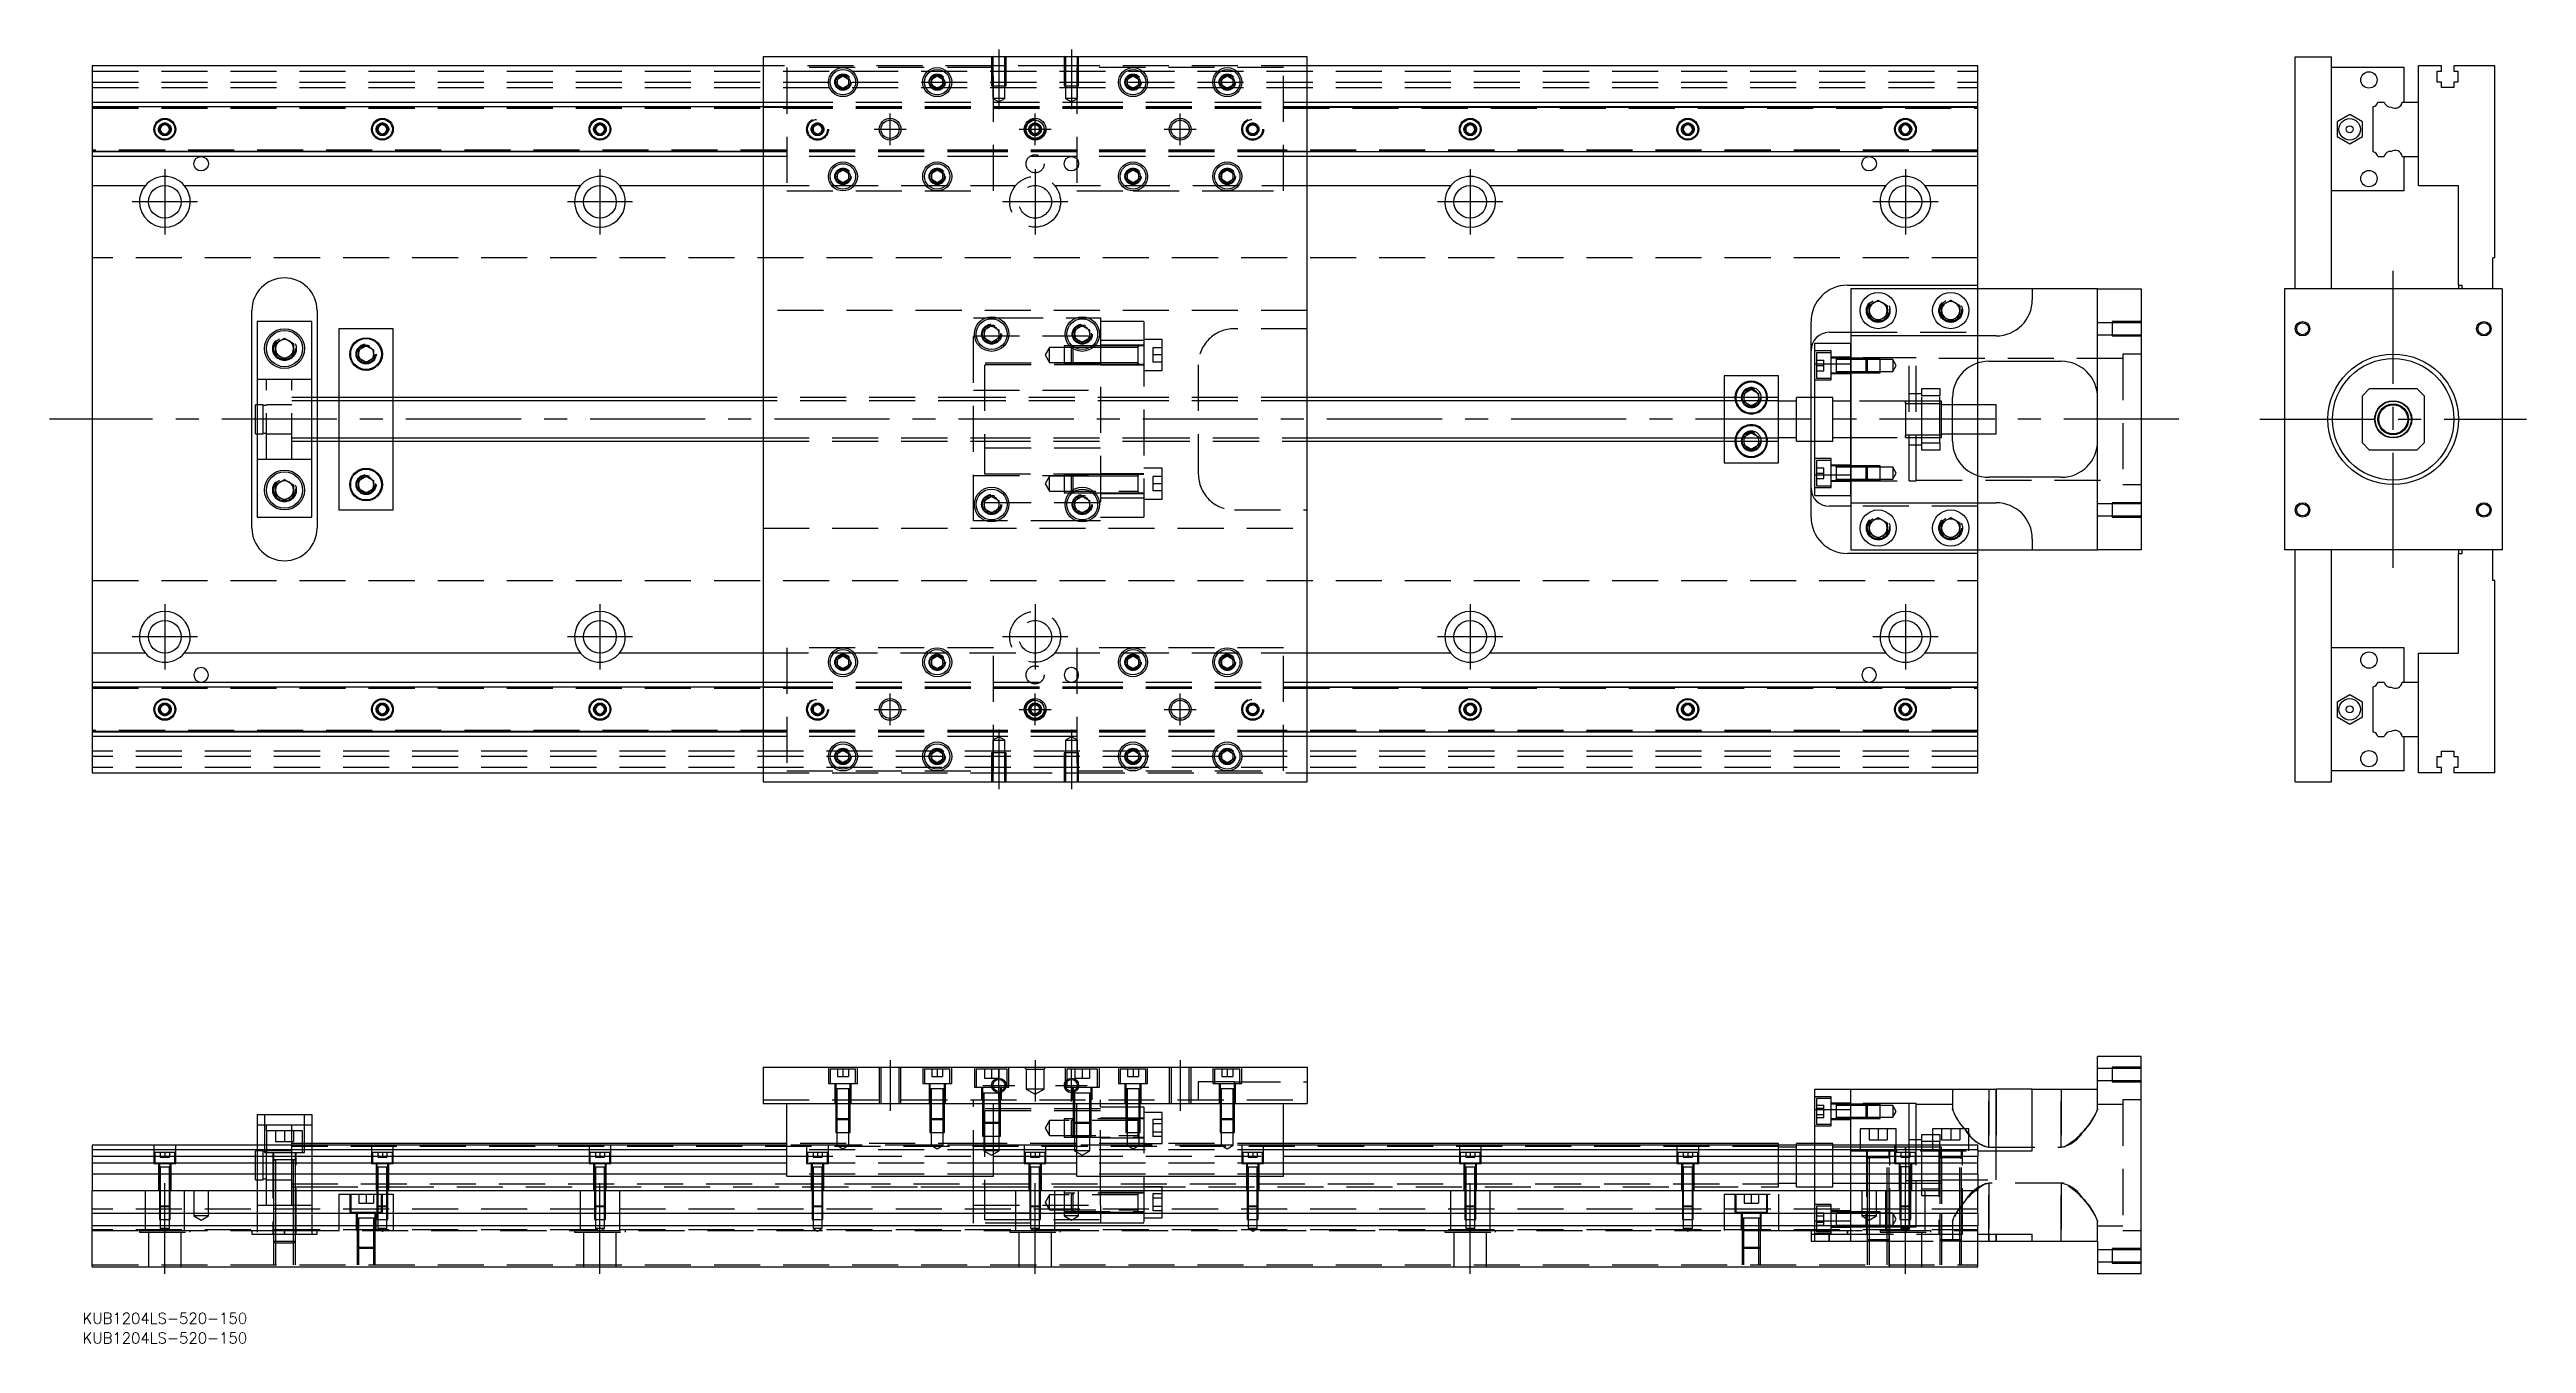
# Model space of a CAD drawing. Extents: x -12 to 671, y -255 to 102.
import ezdxf

# ---------------------------------------------------------------- set-up
doc = ezdxf.new("R2010")
doc.units = 0
doc.linetypes.add('CENTER', pattern=[50.8, 31.75, -6.35, 6.35, -6.35])
doc.linetypes.add('DASHED', pattern=[19.05, 12.7, -6.35])
doc.layers.get('0').update_dxf_attribs({"linetype": 'CONTINUOUS'})
doc.layers.add('CENTER', color=1, linetype='CENTER')
doc.styles.get("Standard").update_dxf_attribs({"font": 'txt.shx', "height": 3, "bigfont": 'bigfont.shx'})

# ---------------------------------------------------------------- blocks, each defined once
blk = doc.blocks.new('*U2')
at = {"color": 7, "linetype": 'CONTINUOUS'}
blk.add_text('KUB1204LS-520-150', height=3, dxfattribs=at).set_placement((-2.68, -249.48))
blk = doc.blocks.new('*U3')
at = {"color": 7, "linetype": 'CONTINUOUS'}
blk.add_text('KUB1204LS-520-150', height=3, dxfattribs=at).set_placement((-2.68, -254.91))

msp = doc.modelspace()

# ---------------------------------------------------------------- linework, layer by layer
at = {"color": 7, "linetype": 'CONTINUOUS'}
for p, q in [((0, 97.5), (0, 87.5)), ((185, 97.5), (0, 97.5)), ((335, 100), (185, 100)), ((185, 100), (185, -100)), ((335, -100), (335, 100)), ((520, 97.5), (335, 97.5)), ((520, 87.5), (520, 97.5)), ((607.53, 36), (607.53, 100)), ((607.53, 100), (617.53, 100)), ((617.53, 36), (617.53, 100)), ((637.53, 97), (617.53, 97)), ((637.53, 87.5), (637.53, 97)), ((641.53, 87.5), (641.53, 97.5)), ((647.83, 97.5), (641.53, 97.5)), ((646.68, 96), (647.83, 96)), ((646.68, 93), (646.68, 96)), ((647.83, 96), (647.83, 97.5)), ((651.23, 97.5), (651.23, 96)), ((662.53, 97.5), (651.23, 97.5)), ((651.23, 96), (652.38, 96)), ((652.38, 96), (652.38, 93)), ((662.53, 44.5), (662.53, 97.5)), ((205.5, 93.87), (207, 94.73)), ((205.5, 92.13), (205.5, 93.87)), ((207, 91.27), (205.5, 92.13)), ((207, 94.73), (208.5, 93.87)), ((208.5, 92.13), (207, 91.27)), ((208.5, 93.87), (208.5, 92.13)), ((231.5, 93.87), (233, 94.73)), ((231.5, 92.13), (231.5, 93.87)), ((233, 91.27), (231.5, 92.13)), ((233, 94.73), (234.5, 93.87)), ((234.5, 92.13), (233, 91.27)), ((234.5, 93.87), (234.5, 92.13)), ((285.5, 93.87), (287, 94.73)), ((285.5, 92.13), (285.5, 93.87)), ((287, 91.27), (285.5, 92.13)), ((287, 94.73), (288.5, 93.87)), ((288.5, 92.13), (287, 91.27)), ((288.5, 93.87), (288.5, 92.13)), ((311.5, 93.87), (313, 94.73)), ((311.5, 92.13), (311.5, 93.87)), ((313, 91.27), (311.5, 92.13)), ((313, 94.73), (314.5, 93.87)), ((314.5, 92.13), (313, 91.27)), ((314.5, 93.87), (314.5, 92.13)), ((647.83, 93), (646.68, 93)), ((647.83, 91.5), (647.83, 93)), ((651.23, 91.5), (647.83, 91.5)), ((651.23, 93), (651.23, 91.5)), ((652.38, 93), (651.23, 93)), ((0, 87.5), (185, 87.5)), ((0, 87.5), (0, 86.25)), ((0, 86.25), (0, 73.75)), ((0, 86.25), (185, 86.25)), ((335, 87.5), (520, 87.5)), ((335, 86.25), (520, 86.25)), ((520, 86.25), (520, 87.5)), ((520, 73.75), (520, 86.25)), ((622.53, 84.04), (619.03, 82.02)), ((619.03, 82.02), (619.03, 77.98)), ((626.03, 82.02), (622.53, 84.04)), ((626.03, 77.98), (626.03, 82.02)), ((629.03, 73.75), (629.03, 86.25)), ((630.28, 87.5), (632.05, 87.5)), ((637, 87.5), (641.53, 87.5)), ((641.53, 72.5), (641.53, 87.5)), ((641.53, 72.5), (641.53, 87.5)), ((18.75, 80.72), (20, 81.44)), ((18.75, 79.28), (18.75, 80.72)), ((20, 78.56), (18.75, 79.28)), ((20, 81.44), (21.25, 80.72)), ((21.25, 79.28), (20, 78.56)), ((21.25, 80.72), (21.25, 79.28)), ((78.75, 80.72), (80, 81.44)), ((78.75, 79.28), (78.75, 80.72)), ((80, 78.56), (78.75, 79.28)), ((80, 81.44), (81.25, 80.72)), ((81.25, 79.28), (80, 78.56)), ((81.25, 80.72), (81.25, 79.28)), ((138.75, 80.72), (140, 81.44)), ((138.75, 79.28), (138.75, 80.72)), ((140, 78.56), (138.75, 79.28)), ((140, 81.44), (141.25, 80.72)), ((141.25, 79.28), (140, 78.56)), ((141.25, 80.72), (141.25, 79.28)), ((378.75, 80.72), (380, 81.44)), ((378.75, 79.28), (378.75, 80.72)), ((380, 78.56), (378.75, 79.28)), ((380, 81.44), (381.25, 80.72)), ((381.25, 79.28), (380, 78.56)), ((381.25, 80.72), (381.25, 79.28)), ((438.75, 80.72), (440, 81.44)), ((438.75, 79.28), (438.75, 80.72)), ((440, 78.56), (438.75, 79.28)), ((440, 81.44), (441.25, 80.72)), ((441.25, 79.28), (440, 78.56)), ((441.25, 80.72), (441.25, 79.28)), ((498.75, 80.72), (500, 81.44)), ((498.75, 79.28), (498.75, 80.72)), ((500, 78.56), (498.75, 79.28)), ((500, 81.44), (501.25, 80.72)), ((501.25, 79.28), (500, 78.56)), ((501.25, 80.72), (501.25, 79.28)), ((619.03, 77.98), (622.53, 75.96)), ((622.53, 75.96), (626.03, 77.98)), ((185, 73.75), (0, 73.75)), ((0, 73.75), (0, 72.5)), ((185, 72.5), (0, 72.5)), ((0, 72.5), (0, 64.5)), ((205.5, 67.87), (207, 68.73)), ((207, 68.73), (208.5, 67.87)), ((231.5, 67.87), (233, 68.73)), ((233, 68.73), (234.5, 67.87)), ((285.5, 67.87), (287, 68.73)), ((287, 68.73), (288.5, 67.87)), ((311.5, 67.87), (313, 68.73)), ((313, 68.73), (314.5, 67.87)), ((520, 73.75), (335, 73.75)), ((520, 72.5), (335, 72.5)), ((520, 72.5), (520, 73.75)), ((520, 64.5), (520, 72.5)), ((630.28, 72.5), (632.05, 72.5)), ((637, 72.5), (641.53, 72.5)), ((637.53, 63), (637.53, 72.5)), ((641.53, 64.5), (641.53, 72.5)), ((0, 64.5), (14.64, 64.5)), ((0, 64.5), (0, -64.5)), ((25.36, 64.5), (134.64, 64.5)), ((145.36, 64.5), (185, 64.5)), ((205.5, 66.13), (205.5, 67.87)), ((207, 65.27), (205.5, 66.13)), ((208.5, 66.13), (207, 65.27)), ((208.5, 67.87), (208.5, 66.13)), ((231.5, 66.13), (231.5, 67.87)), ((233, 65.27), (231.5, 66.13)), ((234.5, 66.13), (233, 65.27)), ((234.5, 67.87), (234.5, 66.13)), ((285.5, 66.13), (285.5, 67.87)), ((287, 65.27), (285.5, 66.13)), ((288.5, 66.13), (287, 65.27)), ((288.5, 67.87), (288.5, 66.13)), ((311.5, 66.13), (311.5, 67.87)), ((313, 65.27), (311.5, 66.13)), ((314.5, 66.13), (313, 65.27)), ((314.5, 67.87), (314.5, 66.13)), ((335, 64.5), (374.64, 64.5)), ((385.36, 64.5), (494.64, 64.5)), ((505.36, 64.5), (520, 64.5)), ((520, 37), (520, 64.5)), ((637.53, 63), (617.53, 63)), ((641.53, 64.5), (652.53, 64.5)), ((652.53, 37), (652.53, 64.5)), ((662.53, 44.5), (662.03, 44.5)), ((662.03, 36), (662.03, 44.5)), ((484, 37), (520, 37)), ((485, 36), (485, 23)), ((535, 36), (485, 36)), ((520, 36), (520, 37)), ((535, 36), (535, 33)), ((553, 36), (535, 36)), ((553, 36), (565, 36)), ((553, -36), (553, 36)), ((565, 36), (565, -36)), ((664.53, 36), (604.53, 36)), ((604.53, 36), (604.53, -36)), ((652.53, 37), (653.53, 37)), ((652.53, 37), (652.53, 36)), ((653.53, 36), (653.53, 37)), ((664.53, 36), (664.53, -36)), ((44, -30), (44, 30)), ((62, 30), (62, 6)), ((490, 31.44), (492.5, 32.89)), ((490, 28.56), (490, 31.44)), ((492.5, 27.11), (490, 28.56)), ((492.5, 32.89), (495, 31.44)), ((495, 28.56), (492.5, 27.11)), ((495, 31.44), (495, 28.56)), ((510, 31.44), (512.5, 32.89)), ((510, 28.56), (510, 31.44)), ((512.5, 27.11), (510, 28.56)), ((512.5, 32.89), (515, 31.44)), ((515, 28.56), (512.5, 27.11)), ((515, 31.44), (515, 28.56)), ((60.5, 27), (45.5, 27)), ((45.5, 27), (45.5, -27)), ((50.5, 20.94), (53, 22.39)), ((50.5, 18.06), (50.5, 20.94)), ((53, 22.39), (55.5, 20.94)), ((55.5, 20.94), (55.5, 18.06)), ((60.5, -27), (60.5, 27)), ((68, 25), (68, 6)), ((83, 25), (68, 25)), ((83, 6), (83, 25)), ((246, 24.65), (248, 25.81)), ((246, 22.35), (246, 24.65)), ((248, 21.19), (246, 22.35)), ((248, 25.81), (250, 24.65)), ((250, 22.35), (248, 21.19)), ((250, 24.65), (250, 22.35)), ((271, 24.65), (273, 25.81)), ((271, 22.35), (271, 24.65)), ((273, 21.19), (271, 22.35)), ((273, 25.81), (275, 24.65)), ((275, 22.35), (273, 21.19)), ((275, 24.65), (275, 22.35)), ((474, 6), (474, 27)), ((475, 15.33), (475, 21)), ((475, 21), (485, 21)), ((479, 24), (485, 24)), ((525, 23), (485, 23)), ((485, 23), (485, 15.33)), ((53, 16.61), (50.5, 18.06)), ((55.5, 18.06), (53, 16.61)), ((73.5, 19.15), (75.5, 20.31)), ((73.5, 16.85), (73.5, 19.15)), ((75.5, 15.69), (73.5, 16.85)), ((75.5, 20.31), (77.5, 19.15)), ((77.5, 16.85), (75.5, 15.69)), ((77.5, 19.15), (77.5, 16.85)), ((475, -15.33), (475, 15.33)), ((475, 15.33), (485, 15.33)), ((485, -15.33), (485, 15.33)), ((485, 15.33), (485, -15.33)), ((520, 4), (520, 15.54)), ((523, 16), (543, 16)), ((465, 12), (450, 12)), ((450, 12), (450, 6)), ((455.5, 7.15), (457.5, 8.31)), ((455.5, 6), (455.5, 7.15)), ((457.5, 8.31), (459.5, 7.15)), ((459.5, 7.15), (459.5, 6)), ((465, 6), (465, 12)), ((628.03, 8.5), (626.03, 6.5)), ((628.03, 8.5), (641.03, 8.5)), ((643.03, 6.5), (641.03, 8.5)), ((45, -4), (45, 4)), ((45.5, 4), (45, 4)), ((185, 6), (60.5, 6)), ((465, 6), (335, 6)), ((465, -6), (465, 6)), ((470, 5), (465, 5)), ((470, -6), (470, 6)), ((475, 6), (470, 6)), ((513, -6), (513, 6)), ((525, 4), (513, 4)), ((525, -4), (525, 4)), ((626.03, -6.5), (626.03, 6.5)), ((643.03, 6.5), (643.03, -6.5)), ((45, -4), (45.5, -4)), ((60.5, -6), (185, -6)), ((62, -6), (62, -30)), ((68, -6), (68, -25)), ((83, -25), (83, -6)), ((335, -6), (465, -6)), ((450, -6), (450, -12)), ((455.5, -7.15), (455.5, -6)), ((459.5, -6), (459.5, -7.15)), ((465, -5), (470, -5)), ((465, -12), (465, -6)), ((470, -6), (475, -6)), ((474, -27), (474, -6)), ((513, -4), (525, -4)), ((520, -15.54), (520, -4)), ((626.03, -6.5), (628.03, -8.5)), ((641.03, -8.5), (643.03, -6.5)), ((450, -12), (465, -12)), ((457.5, -8.31), (455.5, -7.15)), ((459.5, -7.15), (457.5, -8.31)), ((641.03, -8.5), (628.03, -8.5)), ((50.5, -18.06), (53, -16.61)), ((50.5, -20.94), (50.5, -18.06)), ((53, -16.61), (55.5, -18.06)), ((55.5, -18.06), (55.5, -20.94)), ((73.5, -16.85), (75.5, -15.69)), ((73.5, -19.15), (73.5, -16.85)), ((75.5, -20.31), (73.5, -19.15)), ((75.5, -15.69), (77.5, -16.85)), ((77.5, -19.15), (75.5, -20.31)), ((77.5, -16.85), (77.5, -19.15)), ((475, -15.33), (485, -15.33)), ((475, -21), (475, -15.33)), ((485, -15.33), (485, -23)), ((543, -16), (523, -16)), ((45.5, -27), (60.5, -27)), ((53, -22.39), (50.5, -20.94)), ((55.5, -20.94), (53, -22.39)), ((68, -25), (83, -25)), ((246, -22.35), (248, -21.19)), ((246, -24.65), (246, -22.35)), ((248, -25.81), (246, -24.65)), ((248, -21.19), (250, -22.35)), ((250, -24.65), (248, -25.81)), ((250, -22.35), (250, -24.65)), ((271, -22.35), (273, -21.19)), ((271, -24.65), (271, -22.35)), ((273, -25.81), (271, -24.65)), ((273, -21.19), (275, -22.35)), ((275, -24.65), (273, -25.81)), ((275, -22.35), (275, -24.65)), ((475, -21), (485, -21)), ((485, -24), (479, -24)), ((485, -23), (525, -23)), ((485, -23), (485, -36)), ((490, -28.56), (492.5, -27.11)), ((492.5, -27.11), (495, -28.56)), ((510, -28.56), (512.5, -27.11)), ((512.5, -27.11), (515, -28.56)), ((490, -31.44), (490, -28.56)), ((492.5, -32.89), (490, -31.44)), ((495, -31.44), (492.5, -32.89)), ((495, -28.56), (495, -31.44)), ((510, -31.44), (510, -28.56)), ((512.5, -32.89), (510, -31.44)), ((515, -31.44), (512.5, -32.89)), ((515, -28.56), (515, -31.44)), ((535, -33), (535, -36)), ((520, -37), (484, -37)), ((485, -36), (535, -36)), ((520, -37), (520, -36)), ((520, -64.5), (520, -37)), ((535, -36), (553, -36)), ((565, -36), (553, -36)), ((664.53, -36), (604.53, -36)), ((607.53, -100), (607.53, -36)), ((617.53, -100), (617.53, -36)), ((652.53, -36), (652.53, -37)), ((652.53, -64.5), (652.53, -37)), ((652.53, -37), (653.53, -37)), ((653.53, -37), (653.53, -36)), ((662.03, -44.5), (662.03, -36)), ((662.53, -44.5), (662.03, -44.5)), ((662.53, -97.5), (662.53, -44.5)), ((0, -64.5), (0, -72.5)), ((14.64, -64.5), (0, -64.5)), ((134.64, -64.5), (25.36, -64.5)), ((185, -64.5), (145.36, -64.5)), ((205.5, -66.13), (207, -65.27)), ((205.5, -67.87), (205.5, -66.13)), ((207, -68.73), (205.5, -67.87)), ((207, -65.27), (208.5, -66.13)), ((208.5, -67.87), (207, -68.73)), ((208.5, -66.13), (208.5, -67.87)), ((231.5, -66.13), (233, -65.27)), ((231.5, -67.87), (231.5, -66.13)), ((233, -68.73), (231.5, -67.87)), ((233, -65.27), (234.5, -66.13)), ((234.5, -67.87), (233, -68.73)), ((234.5, -66.13), (234.5, -67.87)), ((285.5, -66.13), (287, -65.27)), ((285.5, -67.87), (285.5, -66.13)), ((287, -68.73), (285.5, -67.87)), ((287, -65.27), (288.5, -66.13)), ((288.5, -67.87), (287, -68.73)), ((288.5, -66.13), (288.5, -67.87)), ((311.5, -66.13), (313, -65.27)), ((311.5, -67.87), (311.5, -66.13)), ((313, -68.73), (311.5, -67.87)), ((313, -65.27), (314.5, -66.13)), ((314.5, -67.87), (313, -68.73)), ((314.5, -66.13), (314.5, -67.87)), ((374.64, -64.5), (335, -64.5)), ((494.64, -64.5), (385.36, -64.5)), ((520, -64.5), (505.36, -64.5)), ((520, -72.5), (520, -64.5)), ((637.53, -63), (617.53, -63)), ((637.53, -72.5), (637.53, -63)), ((641.53, -72.5), (641.53, -64.5)), ((641.53, -64.5), (652.53, -64.5)), ((0, -72.5), (185, -72.5)), ((0, -72.5), (0, -73.75)), ((0, -73.75), (185, -73.75)), ((0, -73.75), (0, -86.25)), ((335, -72.5), (520, -72.5)), ((335, -73.75), (520, -73.75)), ((520, -73.75), (520, -72.5)), ((520, -86.25), (520, -73.75)), ((629.03, -86.25), (629.03, -73.75)), ((630.28, -72.5), (632.05, -72.5)), ((637, -72.5), (641.53, -72.5)), ((641.53, -87.5), (641.53, -72.5)), ((641.53, -87.5), (641.53, -72.5)), ((18.75, -79.28), (20, -78.56)), ((18.75, -80.72), (18.75, -79.28)), ((20, -81.44), (18.75, -80.72)), ((20, -78.56), (21.25, -79.28)), ((21.25, -80.72), (20, -81.44)), ((21.25, -79.28), (21.25, -80.72)), ((78.75, -79.28), (80, -78.56)), ((78.75, -80.72), (78.75, -79.28)), ((80, -81.44), (78.75, -80.72)), ((80, -78.56), (81.25, -79.28)), ((81.25, -80.72), (80, -81.44)), ((81.25, -79.28), (81.25, -80.72)), ((138.75, -79.28), (140, -78.56)), ((138.75, -80.72), (138.75, -79.28)), ((140, -81.44), (138.75, -80.72)), ((140, -78.56), (141.25, -79.28)), ((141.25, -80.72), (140, -81.44)), ((141.25, -79.28), (141.25, -80.72)), ((378.75, -79.28), (380, -78.56)), ((378.75, -80.72), (378.75, -79.28)), ((380, -81.44), (378.75, -80.72)), ((380, -78.56), (381.25, -79.28)), ((381.25, -80.72), (380, -81.44)), ((381.25, -79.28), (381.25, -80.72)), ((438.75, -79.28), (440, -78.56)), ((438.75, -80.72), (438.75, -79.28)), ((440, -81.44), (438.75, -80.72)), ((440, -78.56), (441.25, -79.28)), ((441.25, -80.72), (440, -81.44)), ((441.25, -79.28), (441.25, -80.72)), ((498.75, -79.28), (500, -78.56)), ((498.75, -80.72), (498.75, -79.28)), ((500, -81.44), (498.75, -80.72)), ((500, -78.56), (501.25, -79.28)), ((501.25, -80.72), (500, -81.44)), ((501.25, -79.28), (501.25, -80.72)), ((622.53, -75.96), (619.03, -77.98)), ((619.03, -77.98), (619.03, -82.02)), ((626.03, -77.98), (622.53, -75.96)), ((626.03, -82.02), (626.03, -77.98)), ((0, -86.25), (0, -87.5)), ((185, -86.25), (0, -86.25)), ((185, -87.5), (0, -87.5)), ((0, -87.5), (0, -97.5)), ((520, -86.25), (335, -86.25)), ((520, -87.5), (335, -87.5)), ((520, -87.5), (520, -86.25)), ((520, -97.5), (520, -87.5)), ((619.03, -82.02), (622.53, -84.04)), ((622.53, -84.04), (626.03, -82.02)), ((630.28, -87.5), (632.05, -87.5)), ((637, -87.5), (641.53, -87.5)), ((637.53, -97), (637.53, -87.5)), ((641.53, -97.5), (641.53, -87.5)), ((205.5, -92.13), (207, -91.27)), ((205.5, -93.87), (205.5, -92.13)), ((207, -94.73), (205.5, -93.87)), ((207, -91.27), (208.5, -92.13)), ((208.5, -93.87), (207, -94.73)), ((208.5, -92.13), (208.5, -93.87)), ((231.5, -92.13), (233, -91.27)), ((231.5, -93.87), (231.5, -92.13)), ((233, -94.73), (231.5, -93.87)), ((233, -91.27), (234.5, -92.13)), ((234.5, -93.87), (233, -94.73)), ((234.5, -92.13), (234.5, -93.87)), ((285.5, -92.13), (287, -91.27)), ((285.5, -93.87), (285.5, -92.13)), ((287, -94.73), (285.5, -93.87)), ((287, -91.27), (288.5, -92.13)), ((288.5, -93.87), (287, -94.73)), ((288.5, -92.13), (288.5, -93.87)), ((311.5, -92.13), (313, -91.27)), ((311.5, -93.87), (311.5, -92.13)), ((313, -94.73), (311.5, -93.87)), ((313, -91.27), (314.5, -92.13)), ((314.5, -93.87), (313, -94.73)), ((314.5, -92.13), (314.5, -93.87)), ((646.68, -93), (647.83, -93)), ((646.68, -96), (646.68, -93)), ((647.83, -91.5), (651.23, -91.5)), ((647.83, -93), (647.83, -91.5)), ((651.23, -91.5), (651.23, -93)), ((651.23, -93), (652.38, -93)), ((652.38, -93), (652.38, -96)), ((0, -97.5), (185, -97.5)), ((185, -100), (335, -100)), ((335, -97.5), (520, -97.5)), ((607.53, -100), (617.53, -100)), ((637.53, -97), (617.53, -97)), ((647.83, -97.5), (641.53, -97.5)), ((647.83, -96), (646.68, -96)), ((647.83, -97.5), (647.83, -96)), ((651.23, -96), (651.23, -97.5)), ((652.38, -96), (651.23, -96)), ((662.53, -97.5), (651.23, -97.5)), ((553, -184.73), (553, -175.73)), ((565, -175.73), (553, -175.73)), ((565, -235.73), (565, -175.73)), ((185, -178.73), (185, -188.73)), ((185, -178.73), (335, -178.73)), ((335, -178.73), (335, -188.73)), ((185, -188.73), (335, -188.73)), ((191.5, -208.73), (191.5, -188.73)), ((248.5, -208.73), (248.5, -188.73)), ((271.5, -208.73), (271.5, -188.73)), ((328.5, -208.73), (328.5, -188.73)), ((475, -190.4), (475, -184.73)), ((475, -184.73), (485, -184.73)), ((475, -200.23), (475, -190.4)), ((475, -190.4), (485, -190.4)), ((485, -184.73), (525, -184.73)), ((485, -200.23), (485, -184.73)), ((525, -201.73), (525, -184.73)), ((535, -184.73), (525, -184.73)), ((535, -201.73), (535, -184.73)), ((535, -184.73), (553, -184.73)), ((45.5, -191.73), (45.5, -200.23)), ((45.5, -191.73), (60.5, -191.73)), ((60.5, -191.73), (60.5, -200.23)), ((497.5, -195.73), (487.5, -195.73)), ((487.5, -195.73), (487.5, -200.23)), ((497.5, -200.23), (497.5, -195.73)), ((517.5, -195.73), (507.5, -195.73)), ((507.5, -195.73), (507.5, -200.23)), ((517.5, -200.23), (517.5, -195.73)), ((191.5, -200.23), (0, -200.23)), ((0, -200.23), (0, -201.48)), ((0, -201.48), (0, -203.26)), ((191.5, -201.48), (0, -201.48)), ((0, -203.26), (191.5, -203.26)), ((0, -203.26), (0, -205.15)), ((191.5, -199.73), (60.5, -199.73)), ((271.5, -200.23), (248.5, -200.23)), ((271.5, -201.48), (248.5, -201.48)), ((248.5, -203.26), (271.5, -203.26)), ((465, -199.73), (328.5, -199.73)), ((520, -200.23), (328.5, -200.23)), ((520, -201.48), (328.5, -201.48)), ((328.5, -203.26), (520, -203.26)), ((465, -200.23), (465, -199.73)), ((470, -200.23), (470, -199.73)), ((475, -199.73), (470, -199.73)), ((501, -201.48), (500, -201.48)), ((504.5, -201.48), (501, -201.48)), ((507.5, -201.48), (504.5, -201.48)), ((509.5, -201.48), (507.5, -201.48)), ((510, -201.48), (509.5, -201.48)), ((520, -201.48), (520, -200.23)), ((520, -201.48), (520, -203.26)), ((520, -201.73), (535, -201.73)), ((520, -205.15), (520, -203.26)), ((0, -205.15), (0, -208.21)), ((191.5, -205.15), (0, -205.15)), ((191.5, -208.21), (0, -208.21)), ((0, -208.21), (0, -212.73)), ((191.5, -208.73), (248.5, -208.73)), ((271.5, -205.15), (248.5, -205.15)), ((271.5, -208.21), (248.5, -208.21)), ((271.5, -208.73), (328.5, -208.73)), ((520, -205.15), (328.5, -205.15)), ((520, -208.21), (328.5, -208.21)), ((520, -208.21), (520, -205.15)), ((520, -208.21), (520, -212.73)), ((0, -219.03), (0, -212.73)), ((0, -212.73), (520, -212.73)), ((520, -219.03), (520, -212.73)), ((520, -219.03), (0, -219.03)), ((0, -222.43), (0, -219.03)), ((0, -233.73), (0, -222.43)), ((520, -222.43), (0, -222.43)), ((520, -219.03), (520, -222.43)), ((520, -233.73), (520, -222.43)), ((520, -224.73), (535, -224.73)), ((525, -226.73), (525, -224.73)), ((535, -226.73), (535, -224.73)), ((520, -226.73), (525, -226.73)), ((525, -226.73), (535, -226.73)), ((535, -226.73), (553, -226.73)), ((553, -226.73), (553, -235.73)), ((0, -233.73), (520, -233.73)), ((565, -235.73), (553, -235.73))]:
    msp.add_line(p, q, dxfattribs=at)
at = {"color": 3, "linetype": 'DASHED'}
for p, q in [((0, 96), (520, 96)), ((248, 97.5), (185, 97.5)), ((191.5, 97), (191.5, 63)), ((248.5, 97), (191.5, 97)), ((248, 100), (248, 92)), ((252, 97.5), (248, 97.5)), ((248.35, 100), (248.35, 92)), ((248.5, 63), (248.5, 97)), ((251.65, 92), (251.65, 100)), ((252, 92), (252, 100)), ((268, 97.5), (252, 97.5)), ((268, 100), (268, 92)), ((272, 97.5), (268, 97.5)), ((268.35, 100), (268.35, 92)), ((328.5, 97), (271.5, 97)), ((271.5, 97), (271.5, 63)), ((271.65, 92), (271.65, 100)), ((272, 92), (272, 100)), ((335, 97.5), (272, 97.5)), ((328.5, 63), (328.5, 97)), ((0, 93), (520, 93)), ((0, 91.5), (520, 91.5)), ((205, 93), (205.03, 93.35)), ((234.97, 93.33), (235, 93)), ((248, 92), (252, 92)), ((248.35, 92), (248.35, 88.5)), ((251.65, 88.5), (251.65, 92)), ((268, 92), (272, 92)), ((268.35, 92), (268.35, 88.5)), ((271.65, 88.5), (271.65, 92)), ((288.97, 93.33), (289, 93)), ((311, 93), (311.03, 93.35)), ((0, 86.11), (185, 86.11)), ((0, 86.1), (191.5, 86.1)), ((0, 85.8), (191.5, 85.8)), ((185, 87.5), (191.5, 87.5)), ((185, 86.25), (191.5, 86.25)), ((185, 86.11), (191.5, 86.11)), ((191.5, 87.5), (248.5, 87.5)), ((191.5, 86.25), (248.5, 86.25)), ((191.5, 86.11), (248.5, 86.11)), ((191.5, 86.1), (248.5, 86.1)), ((191.5, 86.1), (248.5, 86.1)), ((191.5, 85.8), (248.5, 85.8)), ((191.5, 85.8), (248.5, 85.8)), ((251.65, 88.5), (248.35, 88.5)), ((248.35, 88.5), (250, 87.55)), ((248.5, 87.5), (271.5, 87.5)), ((248.5, 86.25), (271.5, 86.25)), ((248.5, 86.11), (271.5, 86.11)), ((248.5, 86.1), (271.5, 86.1)), ((248.5, 85.8), (271.5, 85.8)), ((250, 87.55), (251.65, 88.5)), ((271.65, 88.5), (268.35, 88.5)), ((268.35, 88.5), (270, 87.55)), ((270, 87.55), (271.65, 88.5)), ((271.5, 87.5), (328.5, 87.5)), ((271.5, 86.25), (328.5, 86.25)), ((271.5, 86.11), (328.5, 86.11)), ((271.5, 86.1), (328.5, 86.1)), ((271.5, 86.1), (328.5, 86.1)), ((271.5, 85.8), (328.5, 85.8)), ((271.5, 85.8), (328.5, 85.8)), ((328.5, 87.5), (335, 87.5)), ((328.5, 86.25), (335, 86.25)), ((328.5, 86.11), (335, 86.11)), ((328.5, 86.1), (520, 86.1)), ((328.5, 85.8), (520, 85.8)), ((335, 86.11), (520, 86.11)), ((21.48, 80.26), (21.5, 80)), ((78.5, 80), (78.52, 80.22)), ((141.48, 80.26), (141.5, 80)), ((198.75, 80.72), (200, 81.44)), ((198.75, 79.28), (198.75, 80.72)), ((200, 78.56), (198.75, 79.28)), ((200, 81.44), (201.25, 80.72)), ((201.25, 79.28), (200, 78.56)), ((201.25, 80.72), (201.25, 79.28)), ((201.48, 80.26), (201.5, 80)), ((258.75, 80.72), (260, 81.44)), ((258.75, 79.28), (258.75, 80.72)), ((260, 78.56), (258.75, 79.28)), ((260, 81.44), (261.25, 80.72)), ((261.25, 79.28), (260, 78.56)), ((261.25, 80.72), (261.25, 79.28)), ((261.48, 80.26), (261.5, 80)), ((318.5, 80), (318.52, 80.25)), ((318.75, 80.72), (320, 81.44)), ((318.75, 79.28), (318.75, 80.72)), ((320, 78.56), (318.75, 79.28)), ((320, 81.44), (321.25, 80.72)), ((321.25, 79.28), (320, 78.56)), ((321.25, 80.72), (321.25, 79.28)), ((378.5, 80), (378.52, 80.22)), ((438.5, 80), (438.52, 80.22)), ((498.5, 80), (498.52, 80.22)), ((191.5, 74.2), (0, 74.2)), ((191.5, 73.9), (0, 73.9)), ((185, 73.89), (0, 73.89)), ((191.5, 73.89), (185, 73.89)), ((191.5, 73.75), (185, 73.75)), ((191.5, 72.5), (185, 72.5)), ((248.5, 74.2), (191.5, 74.2)), ((248.5, 73.9), (191.5, 73.9)), ((248.5, 73.89), (191.5, 73.89)), ((248.5, 73.75), (191.5, 73.75)), ((248.5, 72.5), (191.5, 72.5)), ((271.5, 74.2), (248.5, 74.2)), ((271.5, 73.9), (248.5, 73.9)), ((271.5, 73.89), (248.5, 73.89)), ((271.5, 73.75), (248.5, 73.75)), ((271.5, 72.5), (248.5, 72.5)), ((328.5, 74.2), (271.5, 74.2)), ((328.5, 73.9), (271.5, 73.9)), ((328.5, 73.89), (271.5, 73.89)), ((328.5, 73.75), (271.5, 73.75)), ((328.5, 72.5), (271.5, 72.5)), ((520, 74.2), (328.5, 74.2)), ((520, 73.9), (328.5, 73.9)), ((335, 73.89), (328.5, 73.89)), ((335, 73.75), (328.5, 73.75)), ((335, 72.5), (328.5, 72.5)), ((520, 73.89), (335, 73.89)), ((185, 64.5), (254.64, 64.5)), ((191.5, 63), (248.5, 63)), ((208.97, 67.33), (209, 67)), ((231, 67), (231.02, 67.3)), ((265.36, 64.5), (335, 64.5)), ((271.5, 63), (287, 63)), ((287, 63), (313, 63)), ((288.97, 67.33), (289, 67)), ((313, 63), (328.5, 63)), ((314.97, 67.33), (315, 67)), ((520, 44.5), (0, 44.5)), ((520, 24), (520, 36)), ((335, 30), (185, 30)), ((243, 28), (246.48, 28)), ((243, -28), (243, 28)), ((246.48, 28), (249.52, 28)), ((249.52, 28), (271.48, 28)), ((271.48, 28), (274.52, 28)), ((274.52, 28), (278, 28)), ((278, 28), (278, -28)), ((495.48, 30.36), (495.5, 30)), ((515.48, 30.36), (515.5, 30)), ((243, 23), (278, 23)), ((250.48, 23.79), (250.5, 23.5)), ((275.48, 23.79), (275.5, 23.5)), ((290, 27), (278, 27)), ((290, 21.75), (278, 21.75)), ((290, 20.5), (278, 20.5)), ((290, 27), (290, 21.75)), ((295, 22), (290, 22)), ((290, 21.75), (290, -21.75)), ((295, 13.5), (295, 22)), ((335, 25), (315, 25)), ((485, 24), (520, 24)), ((485, 15.33), (485, 21)), ((520, 23), (520, 24)), ((520, 15.54), (520, 23)), ((557, 26.65), (553, 26.65)), ((553, 23.35), (557, 23.35)), ((557, 27), (557, 23)), ((565, 27), (557, 27)), ((565, 26.65), (557, 26.65)), ((557, 23.35), (565, 23.35)), ((557, 23), (565, 23)), ((50, 19.5), (50.02, 19.85)), ((73, 18), (73.01, 18.25)), ((278, 15.5), (243, 15.5)), ((246, 15), (246, -15)), ((278, 15), (246, 15)), ((264, 19.85), (262.79, 17.75)), ((262.79, 17.75), (264, 15.65)), ((264, 15.65), (264, 19.85)), ((268, 19.85), (264, 19.85)), ((264, 15.65), (268, 15.65)), ((268, 20.25), (268, 15.25)), ((269.53, 20.25), (268, 20.25)), ((270, 19.85), (268, 19.85)), ((268, 15.65), (270, 15.65)), ((268, 15.25), (270.4, 15.25)), ((270.26, 20.25), (269.53, 20.25)), ((270.34, 20.19), (270, 19.85)), ((270, 19.82), (270, 19.85)), ((270.82, 19.85), (270, 19.85)), ((270, 15.65), (270, 19.82)), ((270, 15.65), (278, 15.65)), ((270, 15.65), (270.4, 15.25)), ((270.4, 20.25), (270.26, 20.25)), ((270.4, 20.25), (270.34, 20.19)), ((270.4, 20.25), (270.4, 20.14)), ((275.74, 20.25), (270.4, 20.25)), ((275.74, 20.25), (270.4, 20.25)), ((270.4, 20.14), (270.4, 19.52)), ((270.4, 19.52), (270.4, 15.25)), ((270.4, 15.25), (278, 15.25)), ((275.18, 19.85), (270.82, 19.85)), ((276.04, 19.85), (275.18, 19.85)), ((276.47, 20.25), (275.74, 20.25)), ((278, 19.85), (276.04, 19.85)), ((278, 20.25), (276.47, 20.25)), ((278, 20.25), (276.47, 20.25)), ((288.4, 20.25), (278, 20.25)), ((288.4, 19.85), (278, 19.85)), ((278, 15.65), (288.4, 15.65)), ((278, 15.25), (288.4, 15.25)), ((278, 15), (290, 15)), ((290, 20.25), (288.39, 20.25)), ((288.39, 15.25), (290, 15.25)), ((288.4, 15.25), (288.4, 20.25)), ((288.4, 19.85), (288.4, 20.25)), ((288.4, 15.25), (288.4, 20.25)), ((288.4, 20), (288.4, 20.25)), ((288.4, 20.25), (288.4, 20)), ((288.4, 15.51), (288.4, 20)), ((288.4, 15.65), (288.4, 19.85)), ((288.4, 15.25), (288.4, 15.65)), ((288.4, 15.25), (288.4, 15.51)), ((288.4, 15.51), (288.4, 15.25)), ((292.5, 19.75), (292.5, 17.75)), ((295, 19.75), (292.5, 19.75)), ((292.5, 17.75), (292.5, 15.75)), ((295, 17.75), (292.5, 17.75)), ((295, 15.75), (292.5, 15.75)), ((305, 15), (305, -15)), ((479.5, 18.85), (475, 18.85)), ((475.5, 18.35), (475.5, 11.35)), ((479.5, 18.35), (475.5, 18.35)), ((475.5, 16.35), (477.5, 16.35)), ((475.5, 14.85), (477.5, 14.85)), ((477.5, 14.85), (477.5, 16.35)), ((477.5, 13.35), (477.5, 14.85)), ((479.5, 10.85), (479.5, 18.85)), ((485, 17.1), (479.5, 17.1)), ((480.9, 16.85), (479.5, 16.85)), ((480.9, 16.85), (480.89, 16.85)), ((480.9, 16.85), (480.9, 16.63)), ((485, 16.85), (480.9, 16.85)), ((480.9, 16.85), (480.9, 16.85)), ((480.9, 16.63), (480.9, 13.07)), ((485, 16.5), (480.9, 16.5)), ((501, 17), (485, 17)), ((489.15, 16.85), (485, 16.85)), ((489.15, 16.85), (485, 16.85)), ((489.5, 16.5), (485, 16.5)), ((489.15, 12.85), (489.15, 16.85)), ((493, 16.85), (489.15, 16.85)), ((489.5, 16.5), (489.15, 16.85)), ((489.5, 16.5), (489.5, 13.2)), ((493, 16.5), (489.5, 16.5)), ((493, 12.85), (493, 16.85)), ((496.5, 16.5), (493, 16.5)), ((496.5, 16.5), (496.5, 13.2)), ((497.45, 14.85), (496.5, 16.5)), ((496.5, 13.2), (497.45, 14.85)), ((501, -17), (501, 17)), ((503, 17), (501, 17)), ((503, -17), (503, 17)), ((560, 16.75), (503, 16.75)), ((520, 15.54), (520, 15.54)), ((560, 18), (560, -18)), ((565, 18), (560, 18)), ((48, 11), (45.5, 11)), ((48, -11), (48, 11)), ((55, 11), (48, 11)), ((55, -11), (55, 11)), ((60.5, 11), (55, 11)), ((243, 8), (278, 8)), ((290, 13.5), (295, 13.5)), ((475, 10.85), (479.5, 10.85)), ((475.5, 13.35), (477.5, 13.35)), ((475.5, 11.35), (479.5, 11.35)), ((479.5, 12.85), (480.9, 12.85)), ((479.5, 12.6), (485, 12.6)), ((480.89, 12.85), (480.9, 12.85)), ((480.9, 13.2), (485, 13.2)), ((480.9, 13.07), (480.9, 12.85)), ((480.9, 12.85), (485, 12.85)), ((480.9, 12.85), (480.9, 12.85)), ((485, 13.2), (489.5, 13.2)), ((485, 12.85), (489.15, 12.85)), ((485, 12.85), (489.15, 12.85)), ((489.15, 12.85), (489.5, 13.2)), ((489.15, 12.85), (493, 12.85)), ((489.5, 13.2), (493, 13.2)), ((493, 13.2), (496.5, 13.2)), ((504.5, 7), (501, 7)), ((504.5, 8.5), (509.5, 8.5)), ((504.5, 6.5), (504.5, 8.5)), ((509.5, 8.5), (509.5, 6.5)), ((47.1, 4), (45.5, 4)), ((47.1, -4), (47.1, 4)), ((48, 3.8), (47.1, 3.8)), ((55, 4), (48, 4)), ((60.5, 6), (55, 6)), ((60.5, 5.12), (55, 5.12)), ((62, 6), (62, 5.12)), ((62, 5.12), (62, -5.13)), ((68, 6), (68, -6)), ((83, -6), (83, 6)), ((246, 6), (185, 6)), ((246, 5.12), (185, 5.12)), ((290, 6), (246, 6)), ((290, 5.12), (246, 5.12)), ((335, 6), (290, 6)), ((335, 5.12), (290, 5.12)), ((450, 6), (450, -6)), ((455.5, 4.85), (455.5, 6)), ((457.5, 3.69), (455.5, 4.85)), ((459.5, 4.85), (457.5, 3.69)), ((459.5, 6), (459.5, 5.12)), ((459.5, 5.12), (459.5, 4.85)), ((459.98, 6.29), (460, 6)), ((474, -6), (474, 6)), ((480, 6), (475, 6)), ((480, -6), (480, 6)), ((485, 5), (480, 5)), ((500, 5), (485, 5)), ((509.5, 5), (499.99, 5)), ((500, 4.44), (500, 5)), ((500, 5), (500, 4.44)), ((509.5, 5), (500, 5)), ((500, 4.44), (500, -4.44)), ((510, 4.25), (500, 4.25)), ((509.5, 6.5), (504.5, 6.5)), ((504.5, -6.5), (504.5, 6.5)), ((509.5, -6.5), (509.5, 6.5)), ((510, 5), (509.5, 5)), ((510, -5), (510, 5)), ((513, 4), (510, 4)), ((520, -4), (520, 4)), ((45.5, -4), (47.1, -4)), ((47.1, -3.8), (48, -3.8)), ((48, -4), (55, -4)), ((55, -5.13), (60.5, -5.13)), ((55, -6), (60.5, -6)), ((62, -5.13), (62, -6)), ((185, -5.13), (246, -5.13)), ((185, -6), (246, -6)), ((246, -5.13), (290, -5.13)), ((246, -6), (290, -6)), ((290, -5.13), (335, -5.13)), ((290, -6), (335, -6)), ((455.5, -4.85), (457.5, -3.69)), ((455.5, -6), (455.5, -4.85)), ((457.5, -3.69), (459.5, -4.85)), ((459.5, -4.85), (459.5, -5.13)), ((459.5, -5.13), (459.5, -6)), ((459.98, -5.71), (460, -6)), ((475, -6), (480, -6)), ((480, -5), (485, -5)), ((485, -5), (500, -5)), ((499.99, -5), (509.5, -5)), ((500, -4.25), (510, -4.25)), ((500, -5), (500, -4.44)), ((500, -4.44), (500, -5)), ((500, -5), (509.5, -5)), ((504.5, -6.5), (509.5, -6.5)), ((504.5, -8.5), (504.5, -6.5)), ((509.5, -5), (510, -5)), ((509.5, -6.5), (509.5, -8.5)), ((510, -4), (513, -4)), ((45.5, -11), (48, -11)), ((48, -11), (55, -11)), ((55, -11), (60.5, -11)), ((278, -8), (243, -8)), ((295, -13.5), (290, -13.5)), ((295, -22), (295, -13.5)), ((479.5, -10.85), (475, -10.85)), ((475.5, -11.35), (475.5, -18.35)), ((479.5, -11.35), (475.5, -11.35)), ((475.5, -13.35), (477.5, -13.35)), ((477.5, -14.85), (477.5, -13.35)), ((479.5, -18.85), (479.5, -10.85)), ((485, -12.6), (479.5, -12.6)), ((480.9, -12.85), (479.5, -12.85)), ((480.9, -12.85), (480.89, -12.85)), ((480.9, -12.85), (480.9, -13.07)), ((480.9, -13.07), (480.9, -12.85)), ((485, -12.85), (480.9, -12.85)), ((480.9, -12.85), (480.9, -12.85)), ((480.9, -13.07), (480.9, -16.63)), ((485, -13.2), (480.9, -13.2)), ((489.15, -12.85), (485, -12.85)), ((489.15, -12.85), (485, -12.85)), ((489.5, -13.2), (485, -13.2)), ((489.15, -16.85), (489.15, -12.85)), ((493, -12.85), (489.15, -12.85)), ((489.5, -13.2), (489.15, -12.85)), ((489.5, -13.2), (489.5, -16.5)), ((493, -13.2), (489.5, -13.2)), ((493, -16.85), (493, -12.85)), ((496.5, -13.2), (493, -13.2)), ((496.5, -13.2), (496.5, -16.5)), ((497.45, -14.85), (496.5, -13.2)), ((501, -7), (504.5, -7)), ((509.5, -8.5), (504.5, -8.5)), ((55.98, -19.14), (56, -19.5)), ((77.98, -17.71), (78, -18)), ((243, -15.5), (278, -15.5)), ((246, -15), (278, -15)), ((264, -15.65), (262.79, -17.75)), ((262.79, -17.75), (264, -19.85)), ((264, -19.85), (264, -15.65)), ((268, -15.65), (264, -15.65)), ((264, -19.85), (288.4, -19.85)), ((268, -15.25), (268, -20.25)), ((270.4, -15.25), (268, -15.25)), ((270, -15.65), (268, -15.65)), ((268, -20.25), (269.53, -20.25)), ((269.53, -20.25), (270.26, -20.25)), ((270.4, -15.25), (270, -15.65)), ((270, -19.85), (270, -15.65)), ((278, -15.65), (270, -15.65)), ((270, -19.85), (270.34, -20.19)), ((270.26, -20.25), (270.4, -20.25)), ((270.34, -20.19), (270.4, -20.25)), ((270.4, -15.25), (270.4, -19.52)), ((278, -15.25), (270.4, -15.25)), ((278, -15.25), (270.4, -15.25)), ((270.4, -19.52), (270.4, -20.14)), ((270.4, -20.14), (270.4, -20.25)), ((270.4, -20.25), (275.74, -20.25)), ((275.74, -20.25), (276.47, -20.25)), ((276.47, -20.25), (278, -20.25)), ((276.47, -20.25), (278, -20.25)), ((290, -15), (278, -15)), ((288.4, -15.25), (278, -15.25)), ((288.4, -15.65), (278, -15.65)), ((278, -20.25), (288.4, -20.25)), ((290, -15.25), (288.39, -15.25)), ((288.39, -20.25), (290, -20.25)), ((288.4, -20.25), (288.4, -15.25)), ((288.4, -20.25), (288.4, -15.25)), ((288.4, -15.51), (288.4, -15.25)), ((288.4, -15.25), (288.4, -15.51)), ((288.4, -20), (288.4, -15.51)), ((288.4, -20.25), (288.4, -20)), ((288.4, -20), (288.4, -20.25)), ((288.4, -20.25), (288.4, -20.25)), ((292.5, -15.75), (292.5, -17.75)), ((295, -15.75), (292.5, -15.75)), ((292.5, -17.75), (292.5, -19.75)), ((295, -17.75), (292.5, -17.75)), ((295, -19.75), (292.5, -19.75)), ((475, -18.85), (479.5, -18.85)), ((475.5, -14.85), (477.5, -14.85)), ((475.5, -16.35), (477.5, -16.35)), ((475.5, -18.35), (479.5, -18.35)), ((477.5, -16.35), (477.5, -14.85)), ((479.5, -16.85), (480.9, -16.85)), ((479.5, -17.1), (485, -17.1)), ((480.89, -16.85), (480.9, -16.85)), ((480.9, -16.5), (485, -16.5)), ((480.9, -16.63), (480.9, -16.85)), ((480.9, -16.85), (480.9, -16.63)), ((480.9, -16.85), (485, -16.85)), ((480.9, -16.85), (480.9, -16.85)), ((485, -21), (485, -15.33)), ((485, -16.5), (489.5, -16.5)), ((485, -16.85), (489.15, -16.85)), ((485, -16.85), (489.15, -16.85)), ((485, -17), (501, -17)), ((489.15, -16.85), (489.5, -16.5)), ((489.15, -16.85), (493, -16.85)), ((489.5, -16.5), (493, -16.5)), ((493, -16.5), (496.5, -16.5)), ((496.5, -16.5), (497.45, -14.85)), ((501, -17), (503, -17)), ((503, -16.75), (560, -16.75)), ((520, -23), (520, -15.54)), ((520, -15.54), (520, -15.54)), ((560, -18), (565, -18)), ((278, -23), (243, -23)), ((245.5, -23.5), (245.52, -23.2)), ((270.5, -23.5), (270.52, -23.2)), ((278, -20.5), (290, -20.5)), ((290, -21.75), (278, -21.75)), ((290, -21.75), (278, -21.75)), ((278, -27), (290, -27)), ((290, -21.75), (290, -27)), ((290, -22), (295, -22)), ((315, -25), (335, -25)), ((520, -24), (485, -24)), ((520, -24), (520, -23)), ((520, -36), (520, -24)), ((557, -23.35), (553, -23.35)), ((553, -26.65), (557, -26.65)), ((557, -23), (557, -27)), ((565, -23), (557, -23)), ((565, -23.35), (557, -23.35)), ((557, -26.65), (565, -26.65)), ((557, -27), (565, -27)), ((185, -30), (335, -30)), ((246.48, -28), (243, -28)), ((249.52, -28), (246.48, -28)), ((271.48, -28), (249.52, -28)), ((274.52, -28), (271.48, -28)), ((278, -28), (274.52, -28)), ((495.48, -29.64), (495.5, -30)), ((509.5, -30), (509.52, -29.65)), ((0, -44.5), (520, -44.5)), ((254.64, -64.5), (185, -64.5)), ((248.5, -63), (191.5, -63)), ((191.5, -63), (191.5, -97)), ((205, -67), (205.03, -66.65)), ((234.97, -66.67), (235, -67)), ((248.5, -97), (248.5, -63)), ((335, -64.5), (265.36, -64.5)), ((271.5, -63), (271.5, -97)), ((328.5, -63), (271.5, -63)), ((285, -67), (285.02, -66.7)), ((311, -67), (311.03, -66.65)), ((328.5, -97), (328.5, -63)), ((0, -73.89), (185, -73.89)), ((0, -73.9), (191.5, -73.9)), ((0, -74.2), (191.5, -74.2)), ((185, -72.5), (191.5, -72.5)), ((185, -73.75), (191.5, -73.75)), ((185, -73.89), (191.5, -73.89)), ((191.5, -72.5), (248.5, -72.5)), ((191.5, -73.75), (248.5, -73.75)), ((191.5, -73.89), (248.5, -73.89)), ((191.5, -73.9), (248.5, -73.9)), ((191.5, -74.2), (248.5, -74.2)), ((248.5, -72.5), (271.5, -72.5)), ((248.5, -73.75), (271.5, -73.75)), ((248.5, -73.89), (271.5, -73.89)), ((248.5, -73.9), (271.5, -73.9)), ((248.5, -74.2), (271.5, -74.2)), ((271.5, -72.5), (328.5, -72.5)), ((271.5, -73.75), (328.5, -73.75)), ((271.5, -73.89), (328.5, -73.89)), ((271.5, -73.9), (328.5, -73.9)), ((271.5, -74.2), (328.5, -74.2)), ((328.5, -72.5), (335, -72.5)), ((328.5, -73.75), (335, -73.75)), ((328.5, -73.89), (335, -73.89)), ((328.5, -73.9), (520, -73.9)), ((328.5, -74.2), (520, -74.2)), ((335, -73.89), (520, -73.89)), ((18.5, -80), (18.52, -79.78)), ((78.5, -80), (78.52, -79.78)), ((138.5, -80), (138.52, -79.78)), ((198.5, -80), (198.52, -79.78)), ((198.75, -79.28), (200, -78.56)), ((198.75, -80.72), (198.75, -79.28)), ((200, -81.44), (198.75, -80.72)), ((200, -78.56), (201.25, -79.28)), ((201.25, -80.72), (200, -81.44)), ((201.25, -79.28), (201.25, -80.72)), ((258.5, -80), (258.52, -79.78)), ((258.75, -79.28), (260, -78.56)), ((258.75, -80.72), (258.75, -79.28)), ((260, -81.44), (258.75, -80.72)), ((260, -78.56), (261.25, -79.28)), ((261.25, -80.72), (260, -81.44)), ((261.25, -79.28), (261.25, -80.72)), ((318.5, -80), (318.52, -79.75)), ((318.75, -79.28), (320, -78.56)), ((318.75, -80.72), (318.75, -79.28)), ((320, -81.44), (318.75, -80.72)), ((320, -78.56), (321.25, -79.28)), ((321.25, -80.72), (320, -81.44)), ((321.25, -79.28), (321.25, -80.72)), ((381.48, -79.74), (381.5, -80)), ((438.5, -80), (438.52, -79.78)), ((498.5, -80), (498.52, -79.78)), ((191.5, -85.8), (0, -85.8)), ((191.5, -86.1), (0, -86.1)), ((185, -86.11), (0, -86.11)), ((191.5, -86.11), (185, -86.11)), ((191.5, -86.25), (185, -86.25)), ((191.5, -87.5), (185, -87.5)), ((248.5, -85.8), (191.5, -85.8)), ((248.5, -85.8), (191.5, -85.8)), ((248.5, -86.1), (191.5, -86.1)), ((248.5, -86.1), (191.5, -86.1)), ((248.5, -86.11), (191.5, -86.11)), ((248.5, -86.25), (191.5, -86.25)), ((248.5, -87.5), (191.5, -87.5)), ((250, -87.55), (248.35, -88.5)), ((248.35, -88.5), (250, -88.5)), ((248.35, -88.5), (248.35, -92)), ((271.5, -85.8), (248.5, -85.8)), ((271.5, -86.1), (248.5, -86.1)), ((271.5, -86.11), (248.5, -86.11)), ((271.5, -86.25), (248.5, -86.25)), ((271.5, -87.5), (248.5, -87.5)), ((251.65, -88.5), (250, -87.55)), ((250, -88.5), (251.65, -88.5)), ((251.65, -92), (251.65, -88.5)), ((270, -87.55), (268.35, -88.5)), ((268.35, -88.5), (270, -88.5)), ((268.35, -88.5), (268.35, -92)), ((271.65, -88.5), (270, -87.55)), ((270, -88.5), (271.65, -88.5)), ((328.5, -85.8), (271.5, -85.8)), ((328.5, -85.8), (271.5, -85.8)), ((328.5, -86.1), (271.5, -86.1)), ((328.5, -86.1), (271.5, -86.1)), ((328.5, -86.11), (271.5, -86.11)), ((328.5, -86.25), (271.5, -86.25)), ((328.5, -87.5), (271.5, -87.5)), ((271.65, -92), (271.65, -88.5)), ((520, -85.8), (328.5, -85.8)), ((520, -86.1), (328.5, -86.1)), ((335, -86.11), (328.5, -86.11)), ((335, -86.25), (328.5, -86.25)), ((335, -87.5), (328.5, -87.5)), ((520, -86.11), (335, -86.11)), ((520, -91.5), (0, -91.5)), ((520, -93), (0, -93)), ((208.97, -92.67), (209, -93)), ((234.97, -92.67), (235, -93)), ((252, -92), (248, -92)), ((248, -92), (248, -100)), ((248.35, -92), (248.35, -100)), ((251.65, -100), (251.65, -92)), ((252, -100), (252, -92)), ((272, -92), (268, -92)), ((268, -92), (268, -100)), ((268.35, -92), (268.35, -100)), ((271.65, -100), (271.65, -92)), ((272, -100), (272, -92)), ((285, -93), (285.02, -92.7)), ((314.97, -92.67), (315, -93)), ((520, -96), (0, -96)), ((185, -97.5), (248, -97.5)), ((191.5, -97), (248.5, -97)), ((248, -97.5), (252, -97.5)), ((252, -97.5), (268, -97.5)), ((268, -97.5), (272, -97.5)), ((271.5, -97), (328.5, -97)), ((272, -97.5), (335, -97.5)), ((203, -178.73), (203, -183.23)), ((203, -183.23), (211, -183.23)), ((210.5, -179.23), (203.5, -179.23)), ((203.5, -179.23), (203.5, -183.23)), ((204.75, -183.23), (204.75, -188.73)), ((205, -183.23), (205, -184.63)), ((205.5, -179.23), (205.5, -181.23)), ((205.5, -181.23), (207, -181.23)), ((207, -179.23), (207, -181.23)), ((207, -181.23), (208.5, -181.23)), ((208.5, -179.23), (208.5, -181.23)), ((209, -184.63), (209, -183.23)), ((209.25, -188.73), (209.25, -183.23)), ((210.5, -183.23), (210.5, -179.23)), ((211, -183.23), (211, -178.73)), ((217, -178.73), (217, -188.73)), ((217.5, -178.73), (217.5, -188.73)), ((222.5, -188.73), (222.5, -178.73)), ((223, -188.73), (223, -178.73)), ((229, -178.73), (229, -183.23)), ((229, -183.23), (237, -183.23)), ((236.5, -179.23), (229.5, -179.23)), ((229.5, -179.23), (229.5, -183.23)), ((230.75, -183.23), (230.75, -188.73)), ((231, -183.23), (231, -184.63)), ((231.5, -179.23), (231.5, -181.23)), ((231.5, -181.23), (233, -181.23)), ((233, -179.23), (233, -181.23)), ((233, -181.23), (234.5, -181.23)), ((234.5, -179.23), (234.5, -181.23)), ((235, -184.63), (235, -183.23)), ((235.25, -188.73), (235.25, -183.23)), ((236.5, -183.23), (236.5, -179.23)), ((237, -183.23), (237, -178.73)), ((243.25, -178.73), (243.25, -184.23)), ((243.25, -184.23), (252.75, -184.23)), ((252.25, -179.23), (243.75, -179.23)), ((243.75, -179.23), (243.75, -184.23)), ((245.25, -184.23), (245.25, -187.73)), ((245.5, -184.23), (245.5, -185.83)), ((246, -179.23), (246, -181.73)), ((246, -181.73), (248, -181.73)), ((248, -179.23), (248, -181.73)), ((248, -181.73), (250, -181.73)), ((250, -179.23), (250, -181.73)), ((250.5, -185.3), (250.5, -184.23)), ((250.75, -187.73), (250.75, -184.23)), ((252.25, -184.23), (252.25, -179.23)), ((252.75, -184.23), (252.75, -178.73)), ((257.5, -179.23), (257, -178.73)), ((257.5, -179.23), (257.5, -184.73)), ((257.5, -179.23), (262.5, -179.23)), ((262.5, -179.23), (263, -178.73)), ((262.5, -184.73), (262.5, -179.23)), ((268.25, -178.73), (268.25, -184.23)), ((268.25, -184.23), (277.75, -184.23)), ((277.25, -179.23), (268.75, -179.23)), ((268.75, -179.23), (268.75, -182.17)), ((268.75, -182.17), (268.75, -182.65)), ((268.75, -182.65), (268.75, -184.23)), ((270.25, -184.23), (270.25, -187.73)), ((270.5, -184.23), (270.5, -185.3)), ((271, -179.23), (271, -181.73)), ((271, -181.73), (273, -181.73)), ((273, -179.23), (273, -181.73)), ((273, -181.73), (275, -181.73)), ((275, -179.23), (275, -181.73)), ((275.5, -185.83), (275.5, -184.23)), ((275.75, -187.73), (275.75, -184.23)), ((277.25, -184.23), (277.25, -179.23)), ((277.75, -184.23), (277.75, -178.73)), ((283, -178.73), (283, -183.23)), ((283, -183.23), (291, -183.23)), ((290.5, -179.23), (283.5, -179.23)), ((283.5, -179.23), (283.5, -183.23)), ((284.75, -183.23), (284.75, -188.73)), ((285, -183.23), (285, -184.63)), ((285.5, -179.23), (285.5, -181.23)), ((285.5, -181.23), (287, -181.23)), ((287, -179.23), (287, -181.23)), ((287, -181.23), (288.5, -181.23)), ((288.5, -179.23), (288.5, -181.23)), ((289, -184.63), (289, -183.23)), ((289.25, -188.73), (289.25, -183.23)), ((290.5, -183.23), (290.5, -179.23)), ((291, -183.23), (291, -178.73)), ((297, -178.73), (297, -188.73)), ((297.5, -178.73), (297.5, -188.73)), ((302.5, -188.73), (302.5, -178.73)), ((303, -188.73), (303, -178.73)), ((315, -182.73), (305, -182.73)), ((305, -182.73), (305, -187.73)), ((309, -178.73), (309, -183.23)), ((309, -183.23), (317, -183.23)), ((316.5, -179.23), (309.5, -179.23)), ((309.5, -179.23), (309.5, -183.23)), ((310.75, -183.23), (310.75, -188.73)), ((311, -183.23), (311, -184.63)), ((311.5, -179.23), (311.5, -181.23)), ((311.5, -181.23), (313, -181.23)), ((313, -179.23), (313, -181.23)), ((313, -181.23), (314.5, -181.23)), ((314.5, -179.23), (314.5, -181.23)), ((315, -183.23), (315, -182.73)), ((315, -182.73), (335, -182.73)), ((315, -182.73), (315, -183.23)), ((315, -184.63), (315, -183.23)), ((315.25, -188.73), (315.25, -183.23)), ((316.5, -183.23), (316.5, -179.23)), ((317, -183.23), (317, -178.73)), ((557, -179.08), (553, -179.08)), ((553, -182.38), (557, -182.38)), ((557, -178.73), (557, -182.73)), ((565, -178.73), (557, -178.73)), ((565, -179.08), (557, -179.08)), ((557, -182.38), (565, -182.38)), ((557, -182.73), (565, -182.73)), ((185, -187.73), (335, -187.73)), ((205, -184.62), (205, -184.63)), ((205, -184.63), (205.22, -184.63)), ((205.22, -184.63), (205, -184.63)), ((205, -184.63), (205, -188.73)), ((205, -184.63), (205, -184.63)), ((205, -188.73), (205, -192.88)), ((205, -188.73), (205, -192.88)), ((208.78, -184.63), (205.22, -184.63)), ((205.35, -184.63), (205.35, -188.73)), ((205.35, -188.73), (205.35, -193.23)), ((208.65, -188.73), (208.65, -184.63)), ((208.65, -193.23), (208.65, -188.73)), ((208.78, -184.63), (209, -184.63)), ((209, -184.63), (208.78, -184.63)), ((209, -184.63), (209, -184.62)), ((209, -188.73), (209, -184.63)), ((209, -184.63), (209, -184.63)), ((209, -192.88), (209, -188.73)), ((209, -192.88), (209, -188.73)), ((231, -184.62), (231, -184.63)), ((231.22, -184.63), (231, -184.63)), ((231, -184.63), (231, -188.73)), ((231, -184.63), (231, -184.63)), ((231, -188.73), (231, -192.88)), ((231, -188.73), (231, -192.88)), ((234.78, -184.63), (231.22, -184.63)), ((231.35, -184.63), (231.35, -188.73)), ((231.35, -188.73), (231.35, -193.23)), ((234.65, -188.73), (234.65, -184.63)), ((234.65, -193.23), (234.65, -188.73)), ((235, -184.63), (234.78, -184.63)), ((235, -184.63), (235, -184.62)), ((235, -188.73), (235, -184.63)), ((235, -184.63), (235, -184.63)), ((235, -192.88), (235, -188.73)), ((235, -192.88), (235, -188.73)), ((243, -188.73), (243, -187.73)), ((243, -208.73), (243, -188.73)), ((278, -190.23), (243, -190.23)), ((245.5, -185.83), (245.76, -185.83)), ((245.76, -185.83), (245.5, -185.83)), ((245.5, -185.83), (245.5, -185.84)), ((245.5, -185.83), (245.5, -185.83)), ((245.5, -185.83), (245.5, -187.73)), ((245.5, -187.73), (245.5, -188.73)), ((245.5, -187.73), (245.5, -188.73)), ((245.5, -188.73), (245.5, -193.83)), ((245.5, -188.73), (245.5, -193.83)), ((250.01, -185.83), (245.76, -185.83)), ((245.9, -185.83), (245.9, -187.73)), ((245.9, -187.73), (245.9, -188.73)), ((245.9, -188.73), (245.9, -194.23)), ((278, -190.73), (246, -190.73)), ((246, -190.73), (246, -220.73)), ((250.24, -185.83), (250.01, -185.83)), ((250.1, -187.73), (250.1, -185.83)), ((250.1, -188.73), (250.1, -187.73)), ((250.1, -194.23), (250.1, -188.73)), ((250.24, -185.83), (250.5, -185.83)), ((250.5, -185.83), (250.24, -185.83)), ((250.5, -185.67), (250.5, -185.3)), ((250.5, -185.83), (250.5, -185.67)), ((250.5, -185.84), (250.5, -185.83)), ((250.5, -187.73), (250.5, -185.83)), ((250.5, -185.83), (250.5, -185.83)), ((250.5, -188.73), (250.5, -187.73)), ((250.5, -188.73), (250.5, -187.73)), ((250.5, -193.83), (250.5, -188.73)), ((250.5, -193.83), (250.5, -188.73)), ((262.5, -184.73), (257.5, -184.73)), ((257.5, -184.73), (260, -186.17)), ((260, -186.17), (262.5, -184.73)), ((270.5, -185.3), (270.5, -185.67)), ((270.5, -185.67), (270.5, -185.83)), ((270.5, -185.83), (270.76, -185.83)), ((270.76, -185.83), (270.5, -185.83)), ((270.5, -185.83), (270.5, -185.84)), ((270.5, -185.83), (270.5, -185.83)), ((270.5, -185.83), (270.5, -187.73)), ((270.5, -187.73), (270.5, -188.73)), ((270.5, -187.73), (270.5, -188.73)), ((270.5, -188.73), (270.5, -193.83)), ((270.5, -188.73), (270.5, -193.83)), ((275.24, -185.83), (270.76, -185.83)), ((270.9, -185.83), (270.9, -187.73)), ((270.9, -187.73), (270.9, -188.73)), ((270.9, -188.73), (270.9, -194.23)), ((275.1, -187.73), (275.1, -185.83)), ((275.1, -188.73), (275.1, -187.73)), ((275.1, -194.23), (275.1, -188.73)), ((275.24, -185.83), (275.5, -185.83)), ((275.5, -185.83), (275.24, -185.83)), ((275.5, -185.84), (275.5, -185.83)), ((275.5, -187.73), (275.5, -185.83)), ((275.5, -185.83), (275.5, -185.83)), ((275.5, -188.73), (275.5, -187.73)), ((275.5, -188.73), (275.5, -187.73)), ((275.5, -193.83), (275.5, -188.73)), ((275.5, -193.83), (275.5, -188.73)), ((278, -188.73), (278, -187.73)), ((278, -208.73), (278, -188.73)), ((290, -189.73), (278, -189.73)), ((285, -184.62), (285, -184.63)), ((285.22, -184.63), (285, -184.63)), ((285, -184.63), (285, -188.73)), ((285, -184.63), (285, -184.63)), ((285, -188.73), (285, -192.88)), ((285, -188.73), (285, -192.88)), ((288.78, -184.63), (285.22, -184.63)), ((285.35, -184.63), (285.35, -188.73)), ((285.35, -188.73), (285.35, -193.23)), ((288.65, -188.73), (288.65, -184.63)), ((288.65, -193.23), (288.65, -188.73)), ((289, -184.63), (288.78, -184.63)), ((289, -184.63), (289, -184.62)), ((289, -188.73), (289, -184.63)), ((289, -184.63), (289, -184.63)), ((289, -192.88), (289, -188.73)), ((289, -192.88), (289, -188.73)), ((290, -189.73), (290, -221.73)), ((295, -191.23), (290, -191.23)), ((295, -199.73), (295, -191.23)), ((311, -184.62), (311, -184.63)), ((315, -184.63), (311, -184.63)), ((311, -184.63), (311, -184.63)), ((311, -184.63), (311, -188.73)), ((311, -188.73), (311, -192.88)), ((311, -188.73), (311, -192.88)), ((311.35, -184.63), (311.35, -188.73)), ((311.35, -188.73), (311.35, -193.23)), ((314.65, -188.73), (314.65, -184.63)), ((314.65, -193.23), (314.65, -188.73)), ((315, -188.73), (315, -184.63)), ((315, -192.88), (315, -188.73)), ((315, -192.88), (315, -188.73)), ((479.5, -186.88), (475, -186.88)), ((475.5, -187.38), (475.5, -190.88)), ((479.5, -187.38), (475.5, -187.38)), ((475.5, -189.15), (477.5, -189.15)), ((475.5, -190.01), (477.5, -190.01)), ((475.5, -190.88), (475.5, -194.38)), ((477.5, -190.01), (477.5, -189.15)), ((477.5, -191.75), (477.5, -190.01)), ((479.5, -194.88), (479.5, -186.88)), ((485, -188.63), (479.5, -188.63)), ((480.9, -188.88), (479.5, -188.88)), ((480.9, -188.88), (480.89, -188.88)), ((480.9, -188.88), (480.9, -189.23)), ((480.9, -188.88), (480.9, -189.1)), ((480.9, -188.88), (480.9, -188.88)), ((485, -188.88), (480.9, -188.88)), ((480.9, -189.1), (480.9, -190.88)), ((485, -189.23), (480.9, -189.23)), ((480.9, -190.75), (480.9, -191.01)), ((480.9, -190.88), (480.9, -192.66)), ((501, -188.73), (485, -188.73)), ((489.15, -188.88), (485, -188.88)), ((489.15, -188.88), (485, -188.88)), ((489.5, -189.23), (485, -189.23)), ((489.15, -190.88), (489.15, -188.88)), ((493, -188.88), (489.15, -188.88)), ((489.5, -189.23), (489.15, -188.88)), ((489.15, -192.88), (489.15, -190.88)), ((489.5, -189.23), (489.5, -190.88)), ((493, -189.23), (489.5, -189.23)), ((489.5, -190.88), (489.5, -192.53)), ((493, -192.88), (493, -188.88)), ((496.5, -189.23), (493, -189.23)), ((496.5, -189.23), (496.5, -190.88)), ((497.45, -190.88), (496.5, -189.23)), ((496.5, -190.88), (496.5, -192.53)), ((496.5, -192.53), (497.45, -190.88)), ((501, -200.23), (501, -188.73)), ((503, -188.73), (501, -188.73)), ((503, -200.23), (503, -188.73)), ((513, -188.98), (503, -188.98)), ((513, -184.73), (513, -190.09)), ((513, -190.09), (513.04, -190.44)), ((513, -190.2), (513, -190.09)), ((513.04, -190.47), (513, -190.2)), ((523, -200.77), (523, -184.73)), ((523, -184.73), (523, -200.77)), ((525, -184.73), (525, -201.73)), ((543, -184.73), (543, -200.77)), ((543, -200.77), (543, -184.73)), ((553, -190.09), (552.96, -190.44)), ((552.97, -190.39), (553, -190.09)), ((553, -190.09), (553, -184.73)), ((560, -188.98), (553, -188.98)), ((560, -187.73), (560, -223.73)), ((565, -187.73), (560, -187.73)), ((48, -194.73), (45.5, -194.73)), ((47.5, -191.73), (47.5, -202.23)), ((48, -196.23), (48, -194.73)), ((55, -194.73), (48, -194.73)), ((58, -196.23), (48, -196.23)), ((48, -196.23), (48, -200.23)), ((50.5, -196.23), (50.5, -199.23)), ((53, -196.23), (53, -199.23)), ((55, -196.23), (55, -194.73)), ((60.5, -194.73), (55, -194.73)), ((55, -200.23), (55, -196.23)), ((55.5, -196.23), (55.5, -199.23)), ((58, -200.23), (58, -196.23)), ((58.5, -202.23), (58.5, -191.73)), ((205, -192.88), (209, -192.88)), ((205, -192.88), (205, -196.73)), ((205, -192.88), (205.35, -193.23)), ((205, -196.73), (209, -196.73)), ((208.65, -193.23), (205.35, -193.23)), ((205.35, -193.23), (205.35, -196.73)), ((205.35, -196.73), (205.35, -200.23)), ((208.65, -193.23), (209, -192.88)), ((208.65, -196.73), (208.65, -193.23)), ((208.65, -200.23), (208.65, -196.73)), ((209, -196.73), (209, -192.88)), ((231, -192.88), (235, -192.88)), ((231, -192.88), (231, -196.73)), ((231, -192.88), (231.35, -193.23)), ((231, -196.73), (235, -196.73)), ((234.65, -193.23), (231.35, -193.23)), ((231.35, -193.23), (231.35, -196.73)), ((231.35, -196.73), (231.35, -200.23)), ((234.65, -193.23), (235, -192.88)), ((234.65, -196.73), (234.65, -193.23)), ((234.65, -200.23), (234.65, -196.73)), ((235, -196.73), (235, -192.88)), ((245.5, -193.83), (248.5, -193.83)), ((245.5, -193.83), (245.5, -197.73)), ((245.5, -193.83), (245.9, -194.23)), ((245.5, -197.73), (250.5, -197.73)), ((248.5, -194.23), (245.9, -194.23)), ((245.9, -194.23), (245.9, -197.73)), ((245.9, -197.73), (245.9, -201.73)), ((248.5, -193.83), (250.5, -193.83)), ((250.1, -194.23), (248.5, -194.23)), ((250.1, -194.23), (250.5, -193.83)), ((250.1, -197.73), (250.1, -194.23)), ((250.1, -201.73), (250.1, -197.73)), ((250.5, -197.73), (250.5, -193.83)), ((264, -193.38), (262.79, -195.48)), ((262.79, -195.48), (264, -197.58)), ((264, -197.58), (264, -193.38)), ((288.4, -193.38), (264, -193.38)), ((264, -197.58), (288.4, -197.58)), ((268, -192.98), (268, -197.98)), ((290, -192.98), (268, -192.98)), ((268, -197.98), (290, -197.98)), ((270.4, -192.98), (270.4, -197.98)), ((270.5, -193.83), (271.5, -193.83)), ((270.5, -193.83), (270.5, -197.73)), ((270.5, -193.83), (270.9, -194.23)), ((270.5, -197.73), (275.5, -197.73)), ((271.5, -194.23), (270.9, -194.23)), ((270.9, -194.23), (270.9, -197.73)), ((270.9, -197.73), (270.9, -201.73)), ((271.5, -193.83), (275.5, -193.83)), ((275.1, -194.23), (271.5, -194.23)), ((275.1, -194.23), (275.5, -193.83)), ((275.1, -197.73), (275.1, -194.23)), ((275.1, -201.73), (275.1, -197.73)), ((275.5, -197.73), (275.5, -193.83)), ((290, -192.73), (278, -192.73)), ((285, -192.88), (289, -192.88)), ((285, -192.88), (285, -196.73)), ((285, -192.88), (285.35, -193.23)), ((285, -196.73), (289, -196.73)), ((288.65, -193.23), (285.35, -193.23)), ((285.35, -193.23), (285.35, -196.73)), ((285.35, -196.73), (285.35, -200.23)), ((288.4, -197.98), (288.4, -192.98)), ((288.65, -193.23), (289, -192.88)), ((288.65, -196.73), (288.65, -193.23)), ((288.65, -200.23), (288.65, -196.73)), ((289, -196.73), (289, -192.88)), ((292.5, -193.17), (292.5, -197.79)), ((295, -193.17), (292.5, -193.17)), ((295, -194.33), (292.5, -194.33)), ((295, -196.63), (292.5, -196.63)), ((295, -197.79), (292.5, -197.79)), ((311, -192.88), (315, -192.88)), ((311, -192.88), (311, -196.73)), ((311, -192.88), (311.35, -193.23)), ((311, -196.73), (315, -196.73)), ((314.65, -193.23), (311.35, -193.23)), ((311.35, -193.23), (311.35, -196.73)), ((311.35, -196.73), (311.35, -200.23)), ((314.65, -193.23), (315, -192.88)), ((314.65, -196.73), (314.65, -193.23)), ((314.65, -200.23), (314.65, -196.73)), ((315, -196.73), (315, -192.88)), ((475, -194.88), (479.5, -194.88)), ((475.5, -191.75), (477.5, -191.75)), ((475.5, -192.61), (477.5, -192.61)), ((475.5, -194.38), (479.5, -194.38)), ((477.5, -192.61), (477.5, -191.75)), ((479.5, -192.88), (480.9, -192.88)), ((479.5, -193.13), (485, -193.13)), ((480.89, -192.88), (485, -192.88)), ((480.9, -192.53), (480.9, -192.88)), ((480.9, -192.53), (485, -192.53)), ((480.9, -192.88), (480.9, -192.66)), ((480.9, -192.66), (480.9, -192.88)), ((480.9, -192.66), (480.9, -192.88)), ((485, -192.53), (489.5, -192.53)), ((485, -192.88), (489.15, -192.88)), ((485, -192.88), (489.15, -192.88)), ((489.15, -192.88), (489.5, -192.53)), ((489.15, -192.88), (493, -192.88)), ((489.5, -192.53), (493, -192.53)), ((490, -195.73), (490, -198.73)), ((492.5, -195.73), (492.5, -198.73)), ((493, -192.53), (496.5, -192.53)), ((495, -195.73), (495, -198.73)), ((504.5, -197.23), (507.5, -197.23)), ((504.5, -199.23), (504.5, -197.23)), ((507.5, -197.23), (509.5, -197.23)), ((509.5, -197.23), (509.5, -199.23)), ((510, -195.73), (510, -198.73)), ((512.5, -195.73), (512.5, -198.73)), ((515, -195.73), (515, -198.73)), ((516.31, -195.73), (517.5, -197.09)), ((17, -200.23), (17, -205.23)), ((22.75, -202.23), (17.25, -202.23)), ((17.25, -202.23), (17.25, -205.23)), ((18.75, -202.23), (18.75, -203.53)), ((18.75, -203.53), (20, -203.53)), ((20, -202.23), (20, -203.53)), ((20, -203.53), (21.25, -203.53)), ((21.25, -202.23), (21.25, -203.53)), ((22.75, -205.23), (22.75, -202.23)), ((23, -205.23), (23, -200.23)), ((45, -205.73), (45, -201.73)), ((45.5, -201.73), (45, -201.73)), ((45.5, -200.23), (45.5, -212.73)), ((47.1, -201.73), (45.5, -201.73)), ((47.1, -205.73), (47.1, -201.73)), ((48, -201.93), (47.1, -201.93)), ((47.5, -202.23), (58.5, -202.23)), ((48, -200.23), (48, -202.23)), ((55, -201.73), (48, -201.73)), ((48, -205.73), (48, -202.23)), ((49.75, -202.23), (49.75, -224.73)), ((50, -202.23), (50, -204.23)), ((50, -204.22), (50, -204.23)), ((50, -204.23), (50.35, -204.23)), ((50.35, -204.23), (50, -204.23)), ((50, -204.23), (50, -204.23)), ((50, -204.23), (50, -212.73)), ((55.65, -204.23), (50.35, -204.23)), ((50.5, -199.23), (53, -199.23)), ((50.5, -204.23), (50.5, -212.73)), ((53, -199.23), (55.5, -199.23)), ((58, -199.73), (55, -199.73)), ((55, -202.23), (55, -200.23)), ((465, -200.61), (55, -200.61)), ((55, -204.23), (55, -202.23)), ((55, -205.73), (55, -204.23)), ((55.5, -212.73), (55.5, -204.23)), ((55.65, -204.23), (56, -204.23)), ((56, -204.23), (55.65, -204.23)), ((56, -204.23), (56, -202.23)), ((56, -204.23), (56, -204.22)), ((56, -204.23), (56, -204.23)), ((56, -212.73), (56, -204.23)), ((56.25, -224.73), (56.25, -202.23)), ((60.5, -199.73), (58, -199.73)), ((58, -202.23), (58, -200.23)), ((60.5, -200.23), (60.5, -212.73)), ((77, -200.23), (77, -205.23)), ((82.75, -202.23), (77.25, -202.23)), ((77.25, -202.23), (77.25, -205.23)), ((78.75, -202.23), (78.75, -203.53)), ((78.75, -203.53), (80, -203.53)), ((80, -202.23), (80, -203.53)), ((80, -203.53), (81.25, -203.53)), ((81.25, -202.23), (81.25, -203.53)), ((82.75, -205.23), (82.75, -202.23)), ((83, -205.23), (83, -200.23)), ((137, -200.23), (137, -205.23)), ((142.75, -202.23), (137.25, -202.23)), ((137.25, -202.23), (137.25, -205.23)), ((138.75, -202.23), (138.75, -203.53)), ((138.75, -203.53), (140, -203.53)), ((140, -202.23), (140, -203.53)), ((140, -203.53), (141.25, -203.53)), ((141.25, -202.23), (141.25, -203.53)), ((142.75, -205.23), (142.75, -202.23)), ((143, -205.23), (143, -200.23)), ((246, -199.73), (191.5, -199.73)), ((205.35, -200.23), (191.5, -200.23)), ((248.5, -201.48), (191.5, -201.48)), ((191.5, -203.26), (248.5, -203.26)), ((197, -200.23), (197, -205.23)), ((202.75, -202.23), (197.25, -202.23)), ((197.25, -202.23), (197.25, -205.23)), ((198.75, -202.23), (198.75, -203.53)), ((198.75, -203.53), (200, -203.53)), ((200, -202.23), (200, -203.53)), ((200, -203.53), (201.25, -203.53)), ((201.25, -202.23), (201.25, -203.53)), ((202.75, -205.23), (202.75, -202.23)), ((203, -205.23), (203, -200.23)), ((208.65, -200.23), (205.35, -200.23)), ((205.35, -200.23), (207, -201.18)), ((207, -201.18), (208.65, -200.23)), ((231.35, -200.23), (208.65, -200.23)), ((234.65, -200.23), (231.35, -200.23)), ((231.35, -200.23), (233, -201.18)), ((233, -201.18), (234.65, -200.23)), ((248.5, -200.23), (234.65, -200.23)), ((250.1, -201.73), (245.9, -201.73)), ((245.9, -201.73), (248, -202.94)), ((328.5, -199.73), (246, -199.73)), ((248, -202.94), (250.1, -201.73)), ((257, -200.23), (257, -205.23)), ((262.75, -202.23), (257.25, -202.23)), ((257.25, -202.23), (257.25, -205.23)), ((258.75, -202.23), (258.75, -203.53)), ((258.75, -203.53), (260, -203.53)), ((260, -202.23), (260, -203.53)), ((260, -203.53), (261.25, -203.53)), ((261.25, -202.23), (261.25, -203.53)), ((262.75, -205.23), (262.75, -202.23)), ((263, -205.23), (263, -200.23)), ((275.1, -201.73), (270.9, -201.73)), ((270.9, -201.73), (273, -202.94)), ((285.35, -200.23), (271.5, -200.23)), ((328.5, -201.48), (271.5, -201.48)), ((271.5, -203.26), (328.5, -203.26)), ((273, -202.94), (275.1, -201.73)), ((278, -198.23), (290, -198.23)), ((288.65, -200.23), (285.35, -200.23)), ((285.35, -200.23), (287, -201.18)), ((287, -201.18), (288.65, -200.23)), ((311.35, -200.23), (288.65, -200.23)), ((290, -199.73), (295, -199.73)), ((314.65, -200.23), (311.35, -200.23)), ((311.35, -200.23), (313, -201.18)), ((313, -201.18), (314.65, -200.23)), ((328.5, -200.23), (314.65, -200.23)), ((317, -200.23), (317, -205.23)), ((322.75, -202.23), (317.25, -202.23)), ((317.25, -202.23), (317.25, -205.23)), ((318.75, -202.23), (318.75, -203.53)), ((318.75, -203.53), (320, -203.53)), ((320, -202.23), (320, -203.53)), ((320, -203.53), (321.25, -203.53)), ((321.25, -202.23), (321.25, -203.53)), ((322.75, -205.23), (322.75, -202.23)), ((323, -205.23), (323, -200.23)), ((377, -200.23), (377, -205.23)), ((382.75, -202.23), (377.25, -202.23)), ((377.25, -202.23), (377.25, -205.23)), ((378.75, -202.23), (378.75, -203.53)), ((378.75, -203.53), (380, -203.53)), ((380, -202.23), (380, -203.53)), ((380, -203.53), (381.25, -203.53)), ((381.25, -202.23), (381.25, -203.53)), ((382.75, -205.23), (382.75, -202.23)), ((383, -205.23), (383, -200.23)), ((437, -200.23), (437, -205.23)), ((442.75, -202.23), (437.25, -202.23)), ((437.25, -202.23), (437.25, -205.23)), ((438.75, -202.23), (438.75, -203.53)), ((438.75, -203.53), (440, -203.53)), ((440, -202.23), (440, -203.53)), ((440, -203.53), (441.25, -203.53)), ((441.25, -202.23), (441.25, -203.53)), ((442.75, -205.23), (442.75, -202.23)), ((443, -205.23), (443, -200.23)), ((465, -205.73), (465, -200.23)), ((470, -200.73), (465, -200.73)), ((470, -205.73), (470, -200.23)), ((480, -199.73), (475, -199.73)), ((475, -212.73), (475, -200.23)), ((480, -200.23), (480, -199.73)), ((480, -205.73), (480, -200.23)), ((485, -200.73), (480, -200.73)), ((485, -201.73), (485, -200.23)), ((487.5, -200.73), (485, -200.73)), ((485, -212.73), (485, -201.73)), ((485, -201.73), (520, -201.73)), ((487.5, -200.23), (487.5, -201.73)), ((497.5, -200.73), (487.5, -200.73)), ((489.25, -201.73), (489.25, -224.73)), ((489.5, -201.73), (489.5, -203.73)), ((489.5, -203.72), (489.5, -203.73)), ((489.5, -203.73), (489.85, -203.73)), ((495.5, -203.73), (489.5, -203.73)), ((489.5, -203.73), (489.5, -203.73)), ((489.5, -203.73), (489.5, -212.73)), ((490, -198.73), (492.5, -198.73)), ((490, -203.73), (490, -212.73)), ((492.5, -198.73), (495, -198.73)), ((495, -219.03), (495, -203.73)), ((495.5, -203.73), (495.5, -201.73)), ((495.5, -219.03), (495.5, -203.73)), ((495.75, -224.73), (495.75, -201.73)), ((497, -200.23), (497, -205.23)), ((502.75, -202.23), (497.25, -202.23)), ((497.25, -202.23), (497.25, -205.23)), ((497.5, -201.73), (497.5, -200.23)), ((500, -200.73), (497.5, -200.73)), ((498.75, -202.23), (498.75, -203.53)), ((498.75, -203.53), (500, -203.53)), ((500, -200.73), (499.99, -200.73)), ((500, -200.73), (500, -201.73)), ((500, -200.73), (500, -201.29)), ((500, -201.29), (500, -200.73)), ((500, -200.73), (500, -200.73)), ((501, -200.73), (500, -200.73)), ((500, -200.73), (500, -200.73)), ((500, -201.29), (500, -201.73)), ((500, -201.73), (500, -202.23)), ((500, -201.73), (500, -202.13)), ((500, -202.23), (500, -203.53)), ((500, -203.53), (501.25, -203.53)), ((500, -203.63), (500, -205.23)), ((504.5, -198.73), (501, -198.73)), ((501, -201.73), (501, -200.23)), ((504.5, -200.73), (501, -200.73)), ((501, -202.23), (501, -201.73)), ((501, -205.23), (501, -202.23)), ((501.25, -202.23), (501.25, -203.53)), ((502.75, -205.23), (502.75, -202.23)), ((503, -205.23), (503, -200.23)), ((507.5, -199.23), (504.5, -199.23)), ((504.5, -200.23), (504.5, -199.23)), ((504.5, -201.73), (504.5, -200.23)), ((507.5, -200.73), (504.5, -200.73)), ((504.5, -212.23), (504.5, -201.73)), ((509.5, -199.23), (507.5, -199.23)), ((507.5, -200.23), (507.5, -201.73)), ((509.5, -200.73), (507.5, -200.73)), ((509.25, -201.73), (509.25, -224.73)), ((509.5, -200.23), (509.5, -199.23)), ((509.5, -201.73), (509.5, -200.23)), ((510, -200.73), (509.5, -200.73)), ((509.5, -201.73), (509.5, -203.73)), ((509.5, -203.72), (509.5, -203.73)), ((509.5, -203.73), (509.85, -203.73)), ((509.85, -203.73), (509.5, -203.73)), ((509.5, -203.73), (509.5, -203.73)), ((509.5, -203.73), (509.5, -219.03)), ((515.15, -203.73), (509.85, -203.73)), ((510, -198.73), (512.5, -198.73)), ((510, -201.73), (510, -200.73)), ((510, -203.73), (510, -201.73)), ((510, -203.73), (510, -219.03)), ((512.5, -198.73), (515, -198.73)), ((515, -219.03), (515, -203.73)), ((515.15, -203.73), (515.5, -203.73)), ((515.5, -203.73), (515.15, -203.73)), ((515.5, -203.73), (515.5, -201.73)), ((515.5, -203.73), (515.5, -203.72)), ((515.5, -203.73), (515.5, -203.73)), ((515.5, -219.03), (515.5, -203.73)), ((515.75, -224.73), (515.75, -201.73)), ((517.5, -201.73), (517.5, -200.23)), ((523, -200.77), (543, -200.77)), ((525, -205.73), (525, -201.73)), ((543.16, -200.77), (543, -200.77)), ((543.48, -200.74), (543.16, -200.77)), ((543.79, -200.67), (543.48, -200.74)), ((17, -205.23), (23, -205.23)), ((18.25, -205.23), (18.25, -212.73)), ((18.5, -205.23), (18.5, -206.23)), ((18.5, -206.22), (18.5, -206.23)), ((18.5, -206.23), (21.5, -206.23)), ((18.5, -206.23), (18.5, -206.24)), ((18.5, -206.23), (18.5, -212.73)), ((18.75, -206.23), (18.75, -212.73)), ((21.25, -212.73), (21.25, -206.23)), ((21.5, -206.23), (21.5, -205.23)), ((21.5, -206.23), (21.5, -206.22)), ((21.5, -206.24), (21.5, -206.23)), ((21.5, -212.73), (21.5, -206.23)), ((21.75, -212.73), (21.75, -205.23)), ((45, -209.73), (45, -205.73)), ((45, -209.73), (45.5, -209.73)), ((45.5, -209.73), (47.1, -209.73)), ((47.1, -209.73), (47.1, -205.73)), ((47.1, -209.53), (48, -209.53)), ((48, -212.73), (48, -205.73)), ((48, -209.73), (50, -209.73)), ((50, -209.73), (50.5, -209.73)), ((50.5, -209.73), (55, -209.73)), ((55, -212.73), (55, -205.73)), ((55, -210.86), (465, -210.86)), ((55, -211.73), (55.5, -211.73)), ((55.5, -211.73), (56, -211.73)), ((56, -211.73), (60.5, -211.73)), ((60.5, -211.73), (78.5, -211.73)), ((77, -205.23), (83, -205.23)), ((78.25, -205.23), (78.25, -212.73)), ((78.5, -205.23), (78.5, -206.23)), ((78.5, -206.22), (78.5, -206.23)), ((78.5, -206.23), (81.5, -206.23)), ((78.5, -206.23), (78.5, -206.24)), ((78.5, -206.23), (78.5, -212.73)), ((78.5, -211.73), (78.75, -211.73)), ((78.75, -206.23), (78.75, -212.73)), ((78.75, -211.73), (81.25, -211.73)), ((81.25, -212.73), (81.25, -206.23)), ((81.25, -211.73), (81.5, -211.73)), ((81.5, -206.23), (81.5, -205.23)), ((81.5, -206.23), (81.5, -206.22)), ((81.5, -206.24), (81.5, -206.23)), ((81.5, -212.73), (81.5, -206.23)), ((81.5, -211.73), (228.5, -211.73)), ((81.75, -212.73), (81.75, -205.23)), ((137, -205.23), (143, -205.23)), ((138.25, -205.23), (138.25, -212.73)), ((138.5, -205.23), (138.5, -206.23)), ((138.5, -206.22), (138.5, -206.23)), ((138.5, -206.23), (141.5, -206.23)), ((138.5, -206.23), (138.5, -206.24)), ((138.5, -206.23), (138.5, -212.73)), ((138.75, -206.23), (138.75, -212.73)), ((141.25, -212.73), (141.25, -206.23)), ((141.5, -206.23), (141.5, -205.23)), ((141.5, -206.23), (141.5, -206.22)), ((141.5, -206.24), (141.5, -206.23)), ((141.5, -212.73), (141.5, -206.23)), ((141.75, -212.73), (141.75, -205.23)), ((248.5, -205.15), (191.5, -205.15)), ((248.5, -208.21), (191.5, -208.21)), ((197, -205.23), (203, -205.23)), ((198.25, -205.23), (198.25, -212.73)), ((198.5, -205.23), (198.5, -206.23)), ((198.5, -206.22), (198.5, -206.23)), ((198.5, -206.23), (201.5, -206.23)), ((198.5, -206.23), (198.5, -206.24)), ((198.5, -206.23), (198.5, -212.73)), ((198.75, -206.23), (198.75, -212.73)), ((201.25, -212.73), (201.25, -206.23)), ((201.5, -206.23), (201.5, -205.23)), ((201.5, -206.23), (201.5, -206.22)), ((201.5, -206.24), (201.5, -206.23)), ((201.5, -212.73), (201.5, -206.23)), ((201.75, -212.73), (201.75, -205.23)), ((228.5, -211.73), (228.75, -211.73)), ((228.75, -211.73), (231.25, -211.73)), ((231.25, -211.73), (231.5, -211.73)), ((231.5, -211.73), (243, -211.73)), ((243, -212.73), (243, -208.73)), ((243, -211.73), (246, -211.73)), ((246, -211.73), (278, -211.73)), ((246, -211.73), (278, -211.73)), ((257, -205.23), (263, -205.23)), ((258.25, -205.23), (258.25, -212.73)), ((258.5, -205.23), (258.5, -206.23)), ((258.5, -206.22), (258.5, -206.23)), ((258.5, -206.23), (261.5, -206.23)), ((258.5, -206.23), (258.5, -206.24)), ((258.5, -206.23), (258.5, -212.73)), ((258.75, -206.23), (258.75, -212.73)), ((261.25, -212.73), (261.25, -206.23)), ((261.5, -206.23), (261.5, -205.23)), ((261.5, -206.23), (261.5, -206.22)), ((261.5, -206.24), (261.5, -206.23)), ((261.5, -212.73), (261.5, -206.23)), ((261.75, -212.73), (261.75, -205.23)), ((328.5, -205.15), (271.5, -205.15)), ((328.5, -208.21), (271.5, -208.21)), ((278, -212.73), (278, -208.73)), ((278, -211.73), (288.5, -211.73)), ((278, -211.73), (288.5, -211.73)), ((288.5, -211.73), (288.75, -211.73)), ((288.5, -211.73), (288.75, -211.73)), ((288.75, -211.73), (290, -211.73)), ((288.75, -211.73), (465, -211.73)), ((295, -211.73), (290, -211.73)), ((295, -220.23), (295, -211.73)), ((317, -205.23), (323, -205.23)), ((318.25, -205.23), (318.25, -212.73)), ((318.5, -205.23), (318.5, -206.23)), ((318.5, -206.22), (318.5, -206.23)), ((318.5, -206.23), (321.5, -206.23)), ((318.5, -206.23), (318.5, -206.24)), ((318.5, -206.23), (318.5, -212.73)), ((318.75, -206.23), (318.75, -212.73)), ((321.25, -212.73), (321.25, -206.23)), ((321.5, -206.23), (321.5, -205.23)), ((321.5, -206.23), (321.5, -206.22)), ((321.5, -206.24), (321.5, -206.23)), ((321.5, -212.73), (321.5, -206.23)), ((321.75, -212.73), (321.75, -205.23)), ((377, -205.23), (383, -205.23)), ((378.25, -205.23), (378.25, -212.73)), ((378.5, -205.23), (378.5, -206.23)), ((378.5, -206.22), (378.5, -206.23)), ((378.5, -206.23), (381.5, -206.23)), ((378.5, -206.23), (378.5, -206.24)), ((378.5, -206.23), (378.5, -212.73)), ((378.75, -206.23), (378.75, -212.73)), ((381.25, -212.73), (381.25, -206.23)), ((381.5, -206.23), (381.5, -205.23)), ((381.5, -206.23), (381.5, -206.22)), ((381.5, -206.24), (381.5, -206.23)), ((381.5, -212.73), (381.5, -206.23)), ((381.75, -212.73), (381.75, -205.23)), ((437, -205.23), (443, -205.23)), ((438.25, -205.23), (438.25, -212.73)), ((438.5, -205.23), (438.5, -206.23)), ((438.5, -206.22), (438.5, -206.23)), ((438.5, -206.23), (441.5, -206.23)), ((438.5, -206.23), (438.5, -206.24)), ((438.5, -206.23), (438.5, -212.73)), ((438.75, -206.23), (438.75, -212.73)), ((441.25, -212.73), (441.25, -206.23)), ((441.5, -206.23), (441.5, -205.23)), ((441.5, -206.23), (441.5, -206.22)), ((441.5, -206.24), (441.5, -206.23)), ((441.5, -212.73), (441.5, -206.23)), ((441.75, -212.73), (441.75, -205.23)), ((465, -211.73), (465, -205.73)), ((465, -210.73), (470, -210.73)), ((470, -211.73), (470, -205.73)), ((470, -211.73), (475, -211.73)), ((475, -211.73), (480, -211.73)), ((480, -211.73), (480, -205.73)), ((480, -210.73), (485, -210.73)), ((485, -210.73), (489.5, -210.73)), ((489.5, -210.73), (490, -210.73)), ((490, -210.73), (500, -210.73)), ((497, -205.23), (503, -205.23)), ((498.25, -205.23), (498.25, -212.73)), ((498.5, -205.23), (498.5, -206.23)), ((498.5, -206.22), (498.5, -206.23)), ((498.62, -206.23), (498.5, -206.23)), ((498.5, -206.23), (498.5, -206.24)), ((498.5, -206.23), (498.5, -212.73)), ((500, -206.23), (498.62, -206.23)), ((498.75, -206.23), (498.75, -212.73)), ((499.99, -210.73), (509.5, -210.73)), ((500, -205.23), (500, -205.93)), ((500, -205.23), (500, -205.53)), ((500, -205.53), (500, -205.93)), ((500, -205.93), (500, -210.17)), ((501.38, -206.23), (500, -206.23)), ((500, -209.98), (510, -209.98)), ((500, -210.17), (500, -210.73)), ((500, -210.73), (500, -210.73)), ((500, -210.73), (509.5, -210.73)), ((501, -205.73), (501, -205.23)), ((501, -217.23), (501, -205.73)), ((501.25, -212.73), (501.25, -206.23)), ((501.5, -206.23), (501.38, -206.23)), ((501.5, -206.23), (501.5, -205.23)), ((501.5, -206.23), (501.5, -206.22)), ((501.5, -206.24), (501.5, -206.23)), ((501.5, -212.73), (501.5, -206.23)), ((501.75, -212.73), (501.75, -205.23)), ((503, -205.73), (503, -205.23)), ((503, -222.73), (503, -205.73)), ((509.5, -210.73), (510, -210.73)), ((510, -209.73), (525, -209.73)), ((522.17, -210.8), (522.44, -210.74)), ((522.44, -210.74), (522.72, -210.7)), ((522.72, -210.7), (523, -210.69)), ((543, -210.69), (523, -210.69)), ((523, -226.73), (523, -210.69)), ((523, -210.69), (523, -224.73)), ((525, -209.73), (525, -205.73)), ((543, -210.69), (543, -226.73)), ((543, -226.73), (543, -210.69)), ((543.16, -210.69), (543, -210.69)), ((543.48, -210.72), (543.16, -210.69)), ((543.79, -210.79), (543.48, -210.72)), ((520, -217.88), (0, -217.88)), ((14.64, -223.73), (14.64, -212.73)), ((18.5, -212.73), (18.5, -216.98)), ((18.5, -212.73), (18.5, -216.98)), ((18.5, -216.98), (21.5, -216.98)), ((18.5, -216.98), (18.5, -219.03)), ((18.5, -216.98), (18.75, -217.23)), ((18.75, -212.73), (18.75, -217.23)), ((21.25, -217.23), (18.75, -217.23)), ((18.75, -217.23), (18.75, -220.73)), ((21.25, -217.23), (21.25, -212.73)), ((21.25, -217.23), (21.5, -216.98)), ((21.25, -220.73), (21.25, -217.23)), ((21.5, -216.98), (21.5, -212.73)), ((21.5, -216.98), (21.5, -212.73)), ((21.5, -219.03), (21.5, -216.98)), ((25.36, -212.73), (25.36, -223.73)), ((28, -212.73), (28, -219.73)), ((32, -219.73), (32, -212.73)), ((45.5, -212.73), (45.5, -219.03)), ((45.5, -216.73), (48, -216.73)), ((48, -216.73), (48, -212.73)), ((48, -216.73), (50, -216.73)), ((50, -212.73), (50, -219.03)), ((50, -216.73), (50.5, -216.73)), ((50.5, -212.73), (50.5, -219.03)), ((50.5, -216.73), (55, -216.73)), ((55, -216.73), (55, -212.73)), ((55, -216.73), (60.5, -216.73)), ((55.5, -219.03), (55.5, -212.73)), ((56, -219.03), (56, -212.73)), ((60.5, -212.73), (60.5, -219.03)), ((68, -213.73), (78.5, -213.73)), ((68, -213.73), (68, -219.03)), ((71, -213.73), (71, -218.73)), ((71.25, -213.73), (71.25, -218.73)), ((73.5, -213.73), (73.5, -216.23)), ((73.5, -216.23), (75.5, -216.23)), ((75.5, -213.73), (75.5, -216.23)), ((75.5, -216.23), (77.5, -216.23)), ((77.5, -213.73), (77.5, -216.23)), ((78.5, -212.73), (78.5, -216.98)), ((78.5, -212.73), (78.5, -216.98)), ((78.5, -213.73), (78.75, -213.73)), ((78.5, -216.98), (81.5, -216.98)), ((78.5, -216.98), (78.5, -219.03)), ((78.5, -216.98), (78.75, -217.23)), ((78.75, -212.73), (78.75, -217.23)), ((78.75, -213.73), (81.25, -213.73)), ((81.25, -217.23), (78.75, -217.23)), ((78.75, -217.23), (78.75, -220.73)), ((79.75, -217.23), (79.75, -213.73)), ((79.75, -218.73), (79.75, -217.23)), ((80, -218.73), (80, -213.73)), ((81.25, -217.23), (81.25, -212.73)), ((81.25, -213.73), (81.5, -213.73)), ((81.25, -217.23), (81.5, -216.98)), ((81.25, -220.73), (81.25, -217.23)), ((81.5, -216.98), (81.5, -212.73)), ((81.5, -216.98), (81.5, -212.73)), ((81.5, -213.73), (83, -213.73)), ((81.5, -219.03), (81.5, -216.98)), ((83, -213.73), (83, -219.03)), ((134.64, -223.73), (134.64, -212.73)), ((138.5, -212.73), (138.5, -216.98)), ((138.5, -212.73), (138.5, -216.98)), ((138.5, -216.98), (141.5, -216.98)), ((138.5, -216.98), (138.5, -219.03)), ((138.5, -216.98), (138.75, -217.23)), ((138.75, -212.73), (138.75, -217.23)), ((141.25, -217.23), (138.75, -217.23)), ((138.75, -217.23), (138.75, -220.73)), ((141.25, -217.23), (141.25, -212.73)), ((141.25, -217.23), (141.5, -216.98)), ((141.25, -220.73), (141.25, -217.23)), ((141.5, -216.98), (141.5, -212.73)), ((141.5, -216.98), (141.5, -212.73)), ((141.5, -219.03), (141.5, -216.98)), ((145.36, -212.73), (145.36, -223.73)), ((198.5, -212.73), (198.5, -216.98)), ((198.5, -212.73), (198.5, -216.98)), ((198.5, -216.98), (201.5, -216.98)), ((198.5, -216.98), (198.5, -219.03)), ((198.5, -216.98), (198.75, -217.23)), ((198.75, -212.73), (198.75, -217.23)), ((201.25, -217.23), (198.75, -217.23)), ((198.75, -217.23), (198.75, -220.73)), ((201.25, -217.23), (201.25, -212.73)), ((201.25, -217.23), (201.5, -216.98)), ((201.25, -220.73), (201.25, -217.23)), ((201.5, -216.98), (201.5, -212.73)), ((201.5, -216.98), (201.5, -212.73)), ((201.5, -219.03), (201.5, -216.98)), ((243, -216.73), (243, -212.73)), ((243, -216.73), (278, -216.73)), ((243, -219.03), (243, -216.73)), ((254.64, -223.73), (254.64, -212.73)), ((258.5, -212.73), (258.5, -216.98)), ((258.5, -212.73), (258.5, -216.98)), ((258.5, -216.98), (261.5, -216.98)), ((258.5, -216.98), (258.5, -219.03)), ((258.5, -216.98), (258.75, -217.23)), ((258.75, -212.73), (258.75, -217.23)), ((261.25, -217.23), (258.75, -217.23)), ((258.75, -217.23), (258.75, -220.73)), ((261.25, -217.23), (261.25, -212.73)), ((261.25, -217.23), (261.5, -216.98)), ((261.25, -220.73), (261.25, -217.23)), ((261.5, -216.98), (261.5, -212.73)), ((261.5, -216.98), (261.5, -212.73)), ((261.5, -219.03), (261.5, -216.98)), ((264, -213.88), (262.79, -215.98)), ((262.79, -215.98), (264, -218.08)), ((264, -218.08), (264, -213.88)), ((288.4, -213.88), (264, -213.88)), ((264, -218.08), (288.4, -218.08)), ((265.36, -212.73), (265.36, -223.73)), ((268, -212.73), (268, -219.73)), ((268, -213.48), (268, -218.48)), ((290, -213.48), (268, -213.48)), ((268, -218.48), (290, -218.48)), ((270.4, -213.38), (270.4, -218.38)), ((272, -219.73), (272, -212.73)), ((278, -216.73), (278, -212.73)), ((290, -213.23), (278, -213.23)), ((278, -216.73), (278, -219.03)), ((288.4, -218.48), (288.4, -213.48)), ((292.5, -213.67), (292.5, -218.29)), ((295, -213.67), (292.5, -213.67)), ((295, -214.83), (292.5, -214.83)), ((295, -217.13), (292.5, -217.13)), ((295, -218.29), (292.5, -218.29)), ((318.5, -212.73), (318.5, -216.98)), ((318.5, -212.73), (318.5, -216.98)), ((318.5, -216.98), (321.5, -216.98)), ((318.5, -216.98), (318.5, -219.03)), ((318.5, -216.98), (318.75, -217.23)), ((318.75, -212.73), (318.75, -217.23)), ((321.25, -217.23), (318.75, -217.23)), ((318.75, -217.23), (318.75, -220.73)), ((321.25, -217.23), (321.25, -212.73)), ((321.25, -217.23), (321.5, -216.98)), ((321.25, -220.73), (321.25, -217.23)), ((321.5, -216.98), (321.5, -212.73)), ((321.5, -216.98), (321.5, -212.73)), ((321.5, -219.03), (321.5, -216.98)), ((374.64, -223.73), (374.64, -212.73)), ((378.5, -212.73), (378.5, -216.98)), ((378.5, -212.73), (378.5, -216.98)), ((378.5, -216.98), (381.5, -216.98)), ((378.5, -216.98), (378.5, -219.03)), ((378.5, -216.98), (378.75, -217.23)), ((378.75, -212.73), (378.75, -217.23)), ((381.25, -217.23), (378.75, -217.23)), ((378.75, -217.23), (378.75, -220.73)), ((381.25, -217.23), (381.25, -212.73)), ((381.25, -217.23), (381.5, -216.98)), ((381.25, -220.73), (381.25, -217.23)), ((381.5, -216.98), (381.5, -212.73)), ((381.5, -216.98), (381.5, -212.73)), ((381.5, -219.03), (381.5, -216.98)), ((385.36, -212.73), (385.36, -223.73)), ((438.5, -212.73), (438.5, -216.98)), ((438.5, -212.73), (438.5, -216.98)), ((438.5, -216.98), (441.5, -216.98)), ((438.5, -216.98), (438.5, -219.03)), ((438.5, -216.98), (438.75, -217.23)), ((438.75, -212.73), (438.75, -217.23)), ((441.25, -217.23), (438.75, -217.23)), ((438.75, -217.23), (438.75, -220.73)), ((441.25, -217.23), (441.25, -212.73)), ((441.25, -217.23), (441.5, -216.98)), ((441.25, -220.73), (441.25, -217.23)), ((441.5, -216.98), (441.5, -212.73)), ((441.5, -216.98), (441.5, -212.73)), ((441.5, -219.03), (441.5, -216.98)), ((450, -213.73), (465, -213.73)), ((450, -213.73), (450, -219.03)), ((453, -213.73), (453, -218.73)), ((453.25, -213.73), (453.25, -218.73)), ((455.5, -213.73), (455.5, -216.23)), ((455.5, -216.23), (457.5, -216.23)), ((457.5, -213.73), (457.5, -216.23)), ((457.5, -216.23), (459.5, -216.23)), ((459.5, -213.73), (459.5, -216.23)), ((461.75, -218.73), (461.75, -213.73)), ((462, -218.73), (462, -213.73)), ((465, -213.73), (465, -219.03)), ((475, -219.03), (475, -212.73)), ((479.5, -216.58), (475, -216.58)), ((475.5, -217.08), (475.5, -219.03)), ((479.5, -217.08), (475.5, -217.08)), ((479.5, -224.58), (479.5, -216.58)), ((485, -218.33), (479.5, -218.33)), ((480.9, -218.58), (479.5, -218.58)), ((480.9, -218.58), (480.89, -218.58)), ((480.9, -218.58), (480.9, -218.93)), ((480.9, -218.58), (480.9, -218.8)), ((480.9, -218.58), (480.9, -218.58)), ((485, -218.58), (480.9, -218.58)), ((485, -219.03), (485, -212.73)), ((489.15, -218.58), (485, -218.58)), ((489.15, -218.58), (485, -218.58)), ((488, -212.73), (488, -219.73)), ((489.15, -219.03), (489.15, -218.58)), ((489.5, -218.58), (489.15, -218.58)), ((489.5, -218.93), (489.15, -218.58)), ((489.5, -212.73), (489.5, -219.03)), ((490, -218.58), (489.5, -218.58)), ((490, -212.73), (490, -219.03)), ((493, -218.58), (490, -218.58)), ((492, -219.73), (492, -212.73)), ((493, -219.03), (493, -218.58)), ((494.64, -223.73), (494.64, -212.73)), ((498.5, -212.73), (498.5, -216.98)), ((498.5, -212.73), (498.5, -216.98)), ((498.5, -216.98), (501.5, -216.98)), ((498.5, -216.98), (498.5, -219.03)), ((498.5, -216.98), (498.75, -217.23)), ((498.75, -212.73), (498.75, -217.23)), ((501.25, -217.23), (498.75, -217.23)), ((498.75, -217.23), (498.75, -220.73)), ((501, -219.03), (501, -217.23)), ((501.25, -217.23), (501.25, -212.73)), ((501.25, -217.23), (501.5, -216.98)), ((501.25, -220.73), (501.25, -217.23)), ((501.5, -216.98), (501.5, -212.73)), ((501.5, -216.98), (501.5, -212.73)), ((501.5, -219.03), (501.5, -216.98)), ((504.5, -212.23), (509.5, -212.23)), ((504.5, -214.23), (504.5, -212.23)), ((509.5, -214.23), (504.5, -214.23)), ((505.36, -212.73), (505.36, -223.73)), ((515, -217.42), (513.92, -219.03)), ((515.5, -216.75), (515, -217.42)), ((515.64, -216.56), (515.5, -216.75)), ((515.99, -216.13), (515.64, -216.56)), ((516.35, -215.69), (515.99, -216.13)), ((520, -223.58), (0, -223.58)), ((0, -223.73), (44.64, -223.73)), ((13, -223.73), (27, -223.73)), ((13, -223.73), (13, -224.23)), ((13, -224.23), (27, -224.23)), ((15.5, -224.23), (15.5, -233.73)), ((18.5, -219.03), (18.5, -220.73)), ((18.5, -220.73), (21.5, -220.73)), ((18.75, -220.73), (18.75, -223.23)), ((21.25, -223.23), (18.75, -223.23)), ((18.75, -223.23), (20, -223.95)), ((20, -223.95), (21.25, -223.23)), ((21.25, -223.23), (21.25, -220.73)), ((21.5, -220.73), (21.5, -219.03)), ((24.5, -233.73), (24.5, -224.23)), ((27, -224.23), (27, -223.73)), ((32, -219.73), (28, -219.73)), ((28, -219.73), (30, -220.88)), ((30, -220.88), (32, -219.73)), ((44, -223.73), (44, -224.73)), ((44, -224.73), (53, -224.73)), ((44.64, -223.73), (55.36, -223.73)), ((45.5, -219.03), (45.5, -222.43)), ((45.5, -222.43), (45.5, -223.73)), ((45.5, -223.73), (45.5, -224.23)), ((50, -219.03), (50, -222.43)), ((50, -222.43), (50, -223.73)), ((50, -223.73), (50, -224.73)), ((50, -224.73), (50, -226.73)), ((50, -224.73), (50, -226.73)), ((50.5, -219.03), (50.5, -222.43)), ((50.5, -222.43), (50.5, -223.73)), ((50.5, -223.73), (50.5, -224.73)), ((50.5, -224.73), (50.5, -227.23)), ((53, -223.73), (53, -224.73)), ((53, -224.73), (53, -223.73)), ((53, -224.73), (62, -224.73)), ((55.36, -223.73), (464.64, -223.73)), ((55.5, -222.43), (55.5, -219.03)), ((55.5, -223.73), (55.5, -222.43)), ((55.5, -224.73), (55.5, -223.73)), ((55.5, -227.23), (55.5, -224.73)), ((56, -222.43), (56, -219.03)), ((56, -223.73), (56, -222.43)), ((56, -224.73), (56, -223.73)), ((56, -226.73), (56, -224.73)), ((56, -226.73), (56, -224.73)), ((60.5, -219.03), (60.5, -222.43)), ((60.5, -222.43), (60.5, -224.73)), ((62, -224.73), (62, -223.73)), ((68, -219.03), (68, -222.43)), ((68, -222.43), (68, -223.73)), ((71, -218.73), (80, -218.73)), ((72.75, -218.73), (72.75, -223.73)), ((73, -218.73), (73, -219.03)), ((73, -219.03), (73, -220.33)), ((73, -220.33), (73.26, -220.33)), ((73.26, -220.33), (73, -220.33)), ((73, -220.33), (73, -220.34)), ((73, -220.33), (73, -220.33)), ((73, -220.33), (73, -222.43)), ((73, -222.43), (73, -223.73)), ((73, -223.73), (73, -228.33)), ((73, -223.73), (73, -228.33)), ((77.74, -220.33), (73.26, -220.33)), ((73.4, -220.33), (73.4, -222.43)), ((73.4, -222.43), (73.4, -223.73)), ((73.4, -223.73), (73.4, -228.73)), ((77.6, -222.43), (77.6, -220.33)), ((77.6, -223.73), (77.6, -222.43)), ((77.6, -228.73), (77.6, -223.73)), ((77.74, -220.33), (78, -220.33)), ((78, -220.33), (77.74, -220.33)), ((78, -219.03), (78, -218.73)), ((78, -220.33), (78, -219.03)), ((78, -220.34), (78, -220.33)), ((78, -222.43), (78, -220.33)), ((78, -220.33), (78, -220.33)), ((78, -223.73), (78, -222.43)), ((78, -228.33), (78, -223.73)), ((78, -228.33), (78, -223.73)), ((78.25, -223.73), (78.25, -218.73)), ((78.5, -219.03), (78.5, -220.73)), ((78.5, -220.73), (81.5, -220.73)), ((78.75, -220.73), (78.75, -223.23)), ((81.25, -223.23), (78.75, -223.23)), ((78.75, -223.23), (80, -223.95)), ((80, -223.95), (81.25, -223.23)), ((81.25, -223.23), (81.25, -220.73)), ((81.5, -220.73), (81.5, -219.03)), ((83, -219.03), (83, -222.43)), ((83, -222.43), (83, -223.73)), ((133, -223.73), (147, -223.73)), ((133, -223.73), (133, -224.23)), ((133, -224.23), (147, -224.23)), ((135.5, -224.23), (135.5, -233.73)), ((138.5, -219.03), (138.5, -220.73)), ((138.5, -220.73), (141.5, -220.73)), ((138.75, -220.73), (138.75, -223.23)), ((141.25, -223.23), (138.75, -223.23)), ((138.75, -223.23), (140, -223.95)), ((140, -223.95), (141.25, -223.23)), ((141.25, -223.23), (141.25, -220.73)), ((141.5, -220.73), (141.5, -219.03)), ((144.5, -233.73), (144.5, -224.23)), ((147, -224.23), (147, -223.73)), ((198.5, -219.03), (198.5, -220.73)), ((198.5, -220.73), (201.5, -220.73)), ((198.75, -220.73), (198.75, -223.23)), ((201.25, -223.23), (198.75, -223.23)), ((198.75, -223.23), (200, -223.95)), ((200, -223.95), (201.25, -223.23)), ((201.25, -223.23), (201.25, -220.73)), ((201.5, -220.73), (201.5, -219.03)), ((278, -219.01), (243, -219.01)), ((243, -221.73), (243, -219.03)), ((278, -221.73), (243, -221.73)), ((246, -220.73), (278, -220.73)), ((253, -223.73), (267, -223.73)), ((253, -223.73), (253, -224.23)), ((253, -224.23), (267, -224.23)), ((255.5, -224.23), (255.5, -233.73)), ((258.5, -219.03), (258.5, -220.73)), ((258.5, -220.73), (261.5, -220.73)), ((258.75, -220.73), (258.75, -223.23)), ((261.25, -223.23), (258.75, -223.23)), ((258.75, -223.23), (260, -223.95)), ((260, -223.95), (261.25, -223.23)), ((261.25, -223.23), (261.25, -220.73)), ((261.5, -220.73), (261.5, -219.03)), ((264.5, -233.73), (264.5, -224.23)), ((267, -224.23), (267, -223.73)), ((272, -219.73), (268, -219.73)), ((268, -219.73), (270, -220.88)), ((270, -220.88), (272, -219.73)), ((278, -218.73), (290, -218.73)), ((278, -219.03), (278, -221.73)), ((290, -221.73), (278, -221.73)), ((290, -220.23), (295, -220.23)), ((318.5, -219.03), (318.5, -220.73)), ((318.5, -220.73), (321.5, -220.73)), ((318.75, -220.73), (318.75, -223.23)), ((321.25, -223.23), (318.75, -223.23)), ((318.75, -223.23), (320, -223.95)), ((320, -223.95), (321.25, -223.23)), ((321.25, -223.23), (321.25, -220.73)), ((321.5, -220.73), (321.5, -219.03)), ((373, -223.73), (387, -223.73)), ((373, -223.73), (373, -224.23)), ((373, -224.23), (387, -224.23)), ((375.5, -224.23), (375.5, -233.73)), ((378.5, -219.03), (378.5, -220.73)), ((378.5, -220.73), (381.5, -220.73)), ((378.75, -220.73), (378.75, -223.23)), ((381.25, -223.23), (378.75, -223.23)), ((378.75, -223.23), (380, -223.95)), ((380, -223.95), (381.25, -223.23)), ((381.25, -223.23), (381.25, -220.73)), ((381.5, -220.73), (381.5, -219.03)), ((384.5, -233.73), (384.5, -224.23)), ((387, -224.23), (387, -223.73)), ((438.5, -219.03), (438.5, -220.73)), ((438.5, -220.73), (441.5, -220.73)), ((438.75, -220.73), (438.75, -223.23)), ((441.25, -223.23), (438.75, -223.23)), ((438.75, -223.23), (440, -223.95)), ((440, -223.95), (441.25, -223.23)), ((441.25, -223.23), (441.25, -220.73)), ((441.5, -220.73), (441.5, -219.03)), ((450, -219.03), (450, -222.43)), ((450, -222.43), (450, -223.73)), ((453, -218.73), (462, -218.73)), ((454.75, -218.73), (454.75, -223.73)), ((455, -218.73), (455, -219.03)), ((455, -219.03), (455, -220.33)), ((455, -220.33), (455.26, -220.33)), ((455.26, -220.33), (455, -220.33)), ((455, -220.33), (455, -220.33)), ((455, -220.33), (455, -222.43)), ((455, -220.33), (455, -220.34)), ((455, -222.43), (455, -223.73)), ((455, -223.73), (455, -228.33)), ((455, -223.73), (455, -228.33)), ((459.74, -220.33), (455.26, -220.33)), ((455.4, -220.33), (455.4, -222.43)), ((455.4, -222.43), (455.4, -223.73)), ((455.4, -223.73), (455.4, -228.73)), ((459.6, -222.43), (459.6, -220.33)), ((459.6, -223.73), (459.6, -222.43)), ((459.6, -228.73), (459.6, -223.73)), ((459.74, -220.33), (460, -220.33)), ((460, -220.33), (459.74, -220.33)), ((460, -219.03), (460, -218.73)), ((460, -220.33), (460, -219.03)), ((460, -222.43), (460, -220.33)), ((460, -220.33), (460, -220.33)), ((460, -220.34), (460, -220.33)), ((460, -223.73), (460, -222.43)), ((460, -228.33), (460, -223.73)), ((460, -228.33), (460, -223.73)), ((460.25, -223.73), (460.25, -218.73)), ((464.64, -223.73), (475.36, -223.73)), ((465, -219.03), (465, -222.43)), ((465, -222.43), (465, -223.73)), ((474, -223.73), (474, -224.73)), ((474, -224.73), (484, -224.73)), ((474, -224.73), (474, -226.73)), ((475, -221.06), (475, -219.03)), ((475, -221.06), (485, -221.06)), ((475, -222.43), (475, -221.06)), ((475, -223.73), (475, -222.43)), ((475, -226.73), (475, -223.73)), ((475, -224.58), (479.5, -224.58)), ((475.36, -223.73), (520, -223.73)), ((475.5, -218.85), (477.5, -218.85)), ((475.5, -219.03), (475.5, -220.58)), ((475.5, -219.71), (477.5, -219.71)), ((475.5, -220.58), (475.5, -222.43)), ((475.5, -221.45), (477.5, -221.45)), ((475.5, -222.31), (477.5, -222.31)), ((475.5, -222.43), (475.5, -223.73)), ((475.5, -223.73), (475.5, -224.08)), ((475.5, -224.08), (479.5, -224.08)), ((477.5, -219.71), (477.5, -218.85)), ((477.5, -221.45), (477.5, -219.71)), ((477.5, -222.31), (477.5, -221.45)), ((479, -226.73), (479, -224.73)), ((479, -224.73), (479, -226.73)), ((479.5, -222.58), (480.9, -222.58)), ((479.5, -222.83), (485, -222.83)), ((480.89, -222.58), (485, -222.58)), ((480.9, -218.8), (480.9, -219.03)), ((480.9, -218.93), (480.9, -219.03)), ((485, -218.93), (480.9, -218.93)), ((480.9, -219.03), (480.9, -220.58)), ((480.9, -220.45), (480.9, -220.71)), ((480.9, -220.58), (480.9, -222.36)), ((480.9, -222.23), (485, -222.23)), ((480.9, -222.58), (480.9, -222.36)), ((480.9, -222.36), (480.9, -222.43)), ((480.9, -222.58), (480.9, -222.36)), ((480.9, -222.36), (480.9, -222.43)), ((480.9, -222.43), (480.9, -222.58)), ((480.9, -222.43), (480.9, -222.58)), ((484, -224.73), (484, -223.73)), ((484, -223.73), (484, -224.73)), ((484, -224.73), (520, -224.73)), ((489.5, -218.93), (485, -218.93)), ((485, -222.43), (485, -219.03)), ((485, -222.23), (489.5, -222.23)), ((485, -224.73), (485, -222.43)), ((485, -222.58), (489.15, -222.58)), ((485, -222.58), (489.15, -222.58)), ((485, -222.73), (489.5, -222.73)), ((485, -226.73), (485, -224.73)), ((492, -219.73), (488, -219.73)), ((488, -219.73), (490, -220.88)), ((489.15, -220.58), (489.15, -219.03)), ((489.15, -222.43), (489.15, -220.58)), ((489.15, -222.58), (489.15, -222.43)), ((489.15, -222.58), (489.3, -222.43)), ((489.15, -222.58), (489.5, -222.58)), ((489.3, -222.43), (489.5, -222.23)), ((493, -218.93), (489.5, -218.93)), ((489.5, -219.03), (489.5, -222.43)), ((489.5, -222.23), (493, -222.23)), ((489.5, -222.43), (489.5, -224.73)), ((489.5, -222.58), (490, -222.58)), ((489.5, -222.73), (490, -222.73)), ((489.5, -224.73), (489.5, -226.23)), ((489.5, -224.73), (489.5, -226.23)), ((490, -219.03), (490, -222.43)), ((490, -220.88), (492, -219.73)), ((490, -222.43), (490, -224.73)), ((490, -222.58), (493, -222.58)), ((490, -222.73), (495, -222.73)), ((490, -224.73), (490, -226.73)), ((496.5, -218.93), (493, -218.93)), ((493, -222.43), (493, -219.03)), ((493, -222.23), (496.5, -222.23)), ((493, -222.58), (493, -222.43)), ((493, -223.73), (507, -223.73)), ((493, -223.73), (493, -224.23)), ((493, -224.23), (507, -224.23)), ((495, -222.43), (495, -219.03)), ((495, -224.73), (495, -222.43)), ((495, -222.73), (495.5, -222.73)), ((495, -226.73), (495, -224.73)), ((495.5, -222.43), (495.5, -219.03)), ((495.5, -224.73), (495.5, -222.43)), ((495.5, -222.73), (501, -222.73)), ((495.5, -224.23), (495.5, -233.73)), ((495.5, -226.23), (495.5, -224.73)), ((495.5, -226.23), (495.5, -224.73)), ((496.5, -218.93), (496.5, -220.58)), ((497.45, -220.58), (496.5, -218.93)), ((496.5, -220.58), (496.5, -222.23)), ((496.5, -222.23), (497.45, -220.58)), ((498.5, -219.03), (498.5, -220.73)), ((498.5, -220.73), (501.5, -220.73)), ((498.75, -220.73), (498.75, -223.23)), ((501.25, -223.23), (498.75, -223.23)), ((498.75, -223.23), (500, -223.95)), ((500, -223.95), (501.25, -223.23)), ((501, -220.73), (501, -219.03)), ((501, -222.43), (501, -220.73)), ((501, -222.73), (501, -222.43)), ((501, -222.73), (503, -222.73)), ((501.25, -223.23), (501.25, -220.73)), ((501.5, -220.73), (501.5, -219.03)), ((503, -222.48), (513, -222.48)), ((504.5, -233.73), (504.5, -224.23)), ((507, -224.23), (507, -223.73)), ((509.5, -219.03), (509.5, -222.43)), ((509.5, -222.43), (509.5, -224.73)), ((509.5, -224.73), (509.5, -226.23)), ((509.5, -224.73), (509.5, -226.23)), ((510, -219.03), (510, -222.43)), ((510, -222.43), (510, -224.73)), ((510, -224.73), (510, -226.73)), ((513.04, -220.99), (513, -221.26)), ((513, -221.37), (513.04, -221.02)), ((513, -221.26), (513, -221.37)), ((513, -221.37), (513, -226.73)), ((515, -222.43), (515, -219.03)), ((515, -224.73), (515, -222.43)), ((515, -226.73), (515, -224.73)), ((515.5, -222.43), (515.5, -219.03)), ((515.5, -224.73), (515.5, -222.43)), ((515.5, -226.23), (515.5, -224.73)), ((515.5, -226.23), (515.5, -224.73)), ((523, -224.73), (523, -226.73)), ((525, -224.73), (525, -226.73)), ((553, -221.37), (552.96, -221.02)), ((552.97, -221.07), (553, -221.37)), ((553, -226.73), (553, -221.37)), ((553, -222.48), (560, -222.48)), ((560, -223.73), (565, -223.73)), ((50, -226.73), (56, -226.73)), ((50, -226.73), (50, -233.23)), ((50, -226.73), (50.5, -227.23)), ((55.5, -227.23), (50.5, -227.23)), ((50.5, -227.23), (50.5, -233.23)), ((55.5, -227.23), (56, -226.73)), ((55.5, -233.23), (55.5, -227.23)), ((56, -233.23), (56, -226.73)), ((73, -228.33), (78, -228.33)), ((73, -228.33), (73, -233.23)), ((73, -228.33), (73.4, -228.73)), ((77.6, -228.73), (73.4, -228.73)), ((73.4, -228.73), (73.4, -233.23)), ((77.6, -228.73), (78, -228.33)), ((77.6, -233.23), (77.6, -228.73)), ((78, -233.23), (78, -228.33)), ((455, -228.33), (460, -228.33)), ((455, -228.33), (455, -233.23)), ((455, -228.33), (455.4, -228.73)), ((459.6, -228.73), (455.4, -228.73)), ((455.4, -228.73), (455.4, -233.23)), ((459.6, -228.73), (460, -228.33)), ((459.6, -233.23), (459.6, -228.73)), ((460, -233.23), (460, -228.33)), ((474, -226.73), (479, -226.73)), ((479, -226.73), (490, -226.73)), ((489.5, -226.23), (495.5, -226.23)), ((489.5, -226.23), (489.5, -233.23)), ((489.5, -226.23), (490, -226.73)), ((495, -226.73), (490, -226.73)), ((490, -226.73), (490, -233.23)), ((495, -226.73), (495.5, -226.23)), ((495, -226.73), (510, -226.73)), ((495, -233.23), (495, -226.73)), ((495.5, -233.23), (495.5, -226.23)), ((509.5, -226.23), (515.5, -226.23)), ((509.5, -226.23), (509.5, -233.23)), ((509.5, -226.23), (510, -226.73)), ((515, -226.73), (510, -226.73)), ((510, -226.73), (510, -233.23)), ((515, -226.73), (515.5, -226.23)), ((515, -226.73), (520, -226.73)), ((515, -233.23), (515, -226.73)), ((515.5, -233.23), (515.5, -226.23)), ((557, -229.08), (553, -229.08)), ((557, -228.73), (557, -232.73)), ((565, -228.73), (557, -228.73)), ((565, -229.08), (557, -229.08)), ((0, -233.23), (520, -233.23)), ((553, -232.38), (557, -232.38)), ((557, -232.38), (565, -232.38)), ((557, -232.73), (565, -232.73))]:
    msp.add_line(p, q, dxfattribs=at)
at = {"color": 3, "linetype": 'CONTINUOUS'}
for p, q in [((185, 5.12), (60.5, 5.12)), ((465, 5.12), (335, 5.12)), ((60.5, -5.13), (185, -5.13)), ((335, -5.13), (465, -5.13)), ((270.4, -192.98), (270, -193.38)), ((270, -197.58), (270, -193.38)), ((270.4, -197.98), (270, -197.58)), ((270.4, -213.38), (270, -213.78)), ((270, -217.98), (270, -213.78)), ((270.4, -218.38), (270, -217.98))]:
    msp.add_line(p, q, dxfattribs=at)
at = {"color": 7, "linetype": 'CONTINUOUS'}
for centre, radius in [((207, 93), 4), ((207, 93), 3.5), ((233, 93), 4), ((233, 93), 3.5), ((287, 93), 4), ((287, 93), 3.5), ((313, 93), 4), ((313, 93), 3.5), ((627.83, 93.6), 2.25), ((20, 80), 3), ((20, 80), 2.75), ((80, 80), 3), ((80, 80), 2.75), ((140, 80), 3), ((140, 80), 2.75), ((220, 80), 2.5), ((260, 80), 3), ((260, 80), 2.5), ((300, 80), 2.5), ((380, 80), 3), ((380, 80), 2.75), ((440, 80), 3), ((440, 80), 2.75), ((500, 80), 3), ((500, 80), 2.75), ((622.53, 80), 2.97), ((622.53, 80), 0.97), ((30, 70.5), 2), ((207, 67), 4), ((207, 67), 3.5), ((233, 67), 4), ((233, 67), 3.5), ((270, 70.5), 2), ((287, 67), 4), ((287, 67), 3.5), ((313, 67), 4), ((313, 67), 3.5), ((490, 70.5), 2), ((627.83, 66.4), 2.25), ((20, 60), 4.5), ((140, 60), 4.5), ((380, 60), 4.5), ((500, 60), 4.5), ((492.5, 30), 5), ((512.5, 30), 5), ((248, 23.5), 4.75), ((248, 23.5), 4.25), ((273, 23.5), 4.75), ((273, 23.5), 4.25), ((53, 19.5), 5.5), ((53, 19.5), 5), ((75.5, 18), 4.5), ((75.5, 18), 4.25), ((609.53, 25), 1.65), ((659.53, 25), 1.65), ((634.53, 0), 18), ((634.53, 0), 16.75), ((634.53, 0), 5.12), ((634.53, 0), 5), ((634.53, 0), 4.25), ((634.53, 0), 4), ((75.5, -18), 4.5), ((53, -19.5), 5.5), ((53, -19.5), 5), ((75.5, -18), 4.25), ((248, -23.5), 4.75), ((248, -23.5), 4.25), ((273, -23.5), 4.75), ((273, -23.5), 4.25), ((492.5, -30), 5), ((512.5, -30), 5), ((609.53, -25), 1.65), ((659.53, -25), 1.65), ((20, -60), 4.5), ((140, -60), 4.5), ((380, -60), 4.5), ((500, -60), 4.5), ((207, -67), 4), ((207, -67), 3.5), ((233, -67), 4), ((233, -67), 3.5), ((287, -67), 4), ((287, -67), 3.5), ((313, -67), 4), ((313, -67), 3.5), ((627.83, -66.4), 2.25), ((20, -80), 3), ((20, -80), 2.75), ((80, -80), 3), ((80, -80), 2.75), ((140, -80), 3), ((140, -80), 2.75), ((220, -80), 2.5), ((260, -80), 3), ((260, -80), 2.5), ((300, -80), 2.5), ((380, -80), 3), ((380, -80), 2.75), ((440, -80), 3), ((440, -80), 2.75), ((500, -80), 3), ((500, -80), 2.75), ((622.53, -80), 2.97), ((622.53, -80), 0.97), ((207, -93), 4), ((207, -93), 3.5), ((233, -93), 4), ((233, -93), 3.5), ((287, -93), 4), ((287, -93), 3.5), ((313, -93), 4), ((313, -93), 3.5), ((627.83, -93.6), 2.25), ((250, -183.73), 1.65), ((270, -183.73), 1.65)]:
    msp.add_circle(centre, radius, dxfattribs=at)
at = {"color": 3, "linetype": 'DASHED'}
for centre, radius in [((207, 93), 2.25), ((207, 93), 2), ((233, 93), 2.25), ((233, 93), 2), ((287, 93), 2.25), ((287, 93), 2), ((313, 93), 2.25), ((313, 93), 2), ((200, 80), 3), ((200, 80), 2.75), ((260, 80), 2.75), ((320, 80), 3), ((320, 80), 2.75), ((20, 80), 1.75), ((20, 80), 1.5), ((80, 80), 1.75), ((80, 80), 1.5), ((140, 80), 1.75), ((140, 80), 1.5), ((200, 80), 1.75), ((200, 80), 1.5), ((260, 80), 1.75), ((260, 80), 1.5), ((320, 80), 1.75), ((320, 80), 1.5), ((320, 80), 1.25), ((380, 80), 1.75), ((380, 80), 1.5), ((440, 80), 1.75), ((440, 80), 1.5), ((500, 80), 1.75), ((500, 80), 1.5), ((207, 67), 2.25), ((207, 67), 2), ((233, 67), 2.25), ((233, 67), 2), ((260, 70.5), 2.5), ((287, 67), 2.25), ((287, 67), 2), ((313, 67), 2.25), ((313, 67), 2), ((260, 60), 7), ((260, 60), 4.5), ((492.5, 30), 3.25), ((492.5, 30), 3), ((512.5, 30), 3.25), ((512.5, 30), 3), ((53, 19.5), 3.25), ((53, 19.5), 3), ((75.5, 18), 2.75), ((75.5, 18), 2.5), ((248, 23.5), 2.75), ((248, 23.5), 2.5), ((273, 23.5), 2.75), ((273, 23.5), 2.5), ((457.5, 6), 2.5), ((457.5, -6), 2.5), ((53, -19.5), 3.25), ((53, -19.5), 3), ((75.5, -18), 2.75), ((75.5, -18), 2.5), ((248, -23.5), 2.75), ((248, -23.5), 2.5), ((273, -23.5), 2.75), ((273, -23.5), 2.5), ((492.5, -30), 3.25), ((492.5, -30), 3), ((512.5, -30), 3.25), ((512.5, -30), 3), ((260, -60), 7), ((260, -60), 4.5), ((207, -67), 2.25), ((207, -67), 2), ((233, -67), 2.25), ((233, -67), 2), ((260, -70.5), 2.5), ((287, -67), 2.25), ((287, -67), 2), ((313, -67), 2.25), ((313, -67), 2), ((20, -80), 1.75), ((20, -80), 1.5), ((80, -80), 1.75), ((80, -80), 1.5), ((140, -80), 1.75), ((140, -80), 1.5), ((200, -80), 3), ((200, -80), 2.75), ((200, -80), 1.75), ((200, -80), 1.5), ((260, -80), 2.75), ((260, -80), 1.75), ((260, -80), 1.5), ((320, -80), 3), ((320, -80), 2.75), ((320, -80), 1.75), ((320, -80), 1.5), ((320, -80), 1.25), ((380, -80), 1.75), ((380, -80), 1.5), ((440, -80), 1.75), ((440, -80), 1.5), ((500, -80), 1.75), ((500, -80), 1.5), ((207, -93), 2.25), ((207, -93), 2), ((233, -93), 2.25), ((233, -93), 2), ((287, -93), 2.25), ((287, -93), 2), ((313, -93), 2.25), ((313, -93), 2)]:
    msp.add_circle(centre, radius, dxfattribs=at)
at = {"color": 3, "linetype": 'CONTINUOUS'}
for centre, radius in [((220, 80), 3), ((300, 80), 3), ((609.53, 25), 2), ((659.53, 25), 2), ((609.53, -25), 2), ((659.53, -25), 2), ((220, -80), 3), ((300, -80), 3), ((250, -183.73), 2), ((270, -183.73), 2)]:
    msp.add_circle(centre, radius, dxfattribs=at)
at = {"color": 7, "linetype": 'CONTINUOUS'}
for centre, radius, start, end in [((207, 93), 1.65, 155.38002, 180), ((207, 93), 1.65, 180, 204.61998), ((207, 93), 1.65, 144.61998, 155.38002), ((207, 93), 1.65, 204.61998, 215.38002), ((207, 93), 1.65, 95.38002, 144.61998), ((207, 93), 1.65, 215.38002, 264.61998), ((207, 93), 1.65, 84.61998, 95.38002), ((207, 93), 1.65, 264.61998, 275.38002), ((207, 93), 1.65, 35.38002, 84.61998), ((207, 93), 1.65, 275.38002, 324.61998), ((207, 93), 1.65, 24.61998, 35.38002), ((207, 93), 1.65, 324.61998, 335.38002), ((207, 93), 1.65, 335.38002, 24.61998), ((233, 93), 1.65, 155.38002, 180), ((233, 93), 1.65, 180, 204.61998), ((233, 93), 1.65, 144.61998, 155.38002), ((233, 93), 1.65, 204.61998, 215.38002), ((233, 93), 1.65, 95.38002, 144.61998), ((233, 93), 1.65, 215.38002, 264.61998), ((233, 93), 1.65, 84.61998, 95.38002), ((233, 93), 1.65, 264.61998, 275.38002), ((233, 93), 1.65, 35.38002, 84.61998), ((233, 93), 1.65, 275.38002, 324.61998), ((233, 93), 1.65, 24.61998, 35.38002), ((233, 93), 1.65, 324.61998, 335.38002), ((233, 93), 1.65, 335.38002, 24.61998), ((287, 93), 1.65, 155.38002, 180), ((287, 93), 1.65, 180, 204.61998), ((287, 93), 1.65, 144.61998, 155.38002), ((287, 93), 1.65, 204.61998, 215.38002), ((287, 93), 1.65, 95.38002, 144.61998), ((287, 93), 1.65, 215.38002, 264.61998), ((287, 93), 1.65, 84.61998, 95.38002), ((287, 93), 1.65, 264.61998, 275.38002), ((287, 93), 1.65, 35.38002, 84.61998), ((287, 93), 1.65, 275.38002, 324.61998), ((287, 93), 1.65, 24.61998, 35.38002), ((287, 93), 1.65, 324.61998, 335.38002), ((287, 93), 1.65, 335.38002, 24.61998), ((313, 93), 1.65, 155.38002, 180), ((313, 93), 1.65, 180, 204.61998), ((313, 93), 1.65, 144.61998, 155.38002), ((313, 93), 1.65, 204.61998, 215.38002), ((313, 93), 1.65, 95.38002, 144.61998), ((313, 93), 1.65, 215.38002, 264.61998), ((313, 93), 1.65, 84.61998, 95.38002), ((313, 93), 1.65, 264.61998, 275.38002), ((313, 93), 1.65, 35.38002, 84.61998), ((313, 93), 1.65, 275.38002, 324.61998), ((313, 93), 1.65, 24.61998, 35.38002), ((313, 93), 1.65, 324.61998, 335.38002), ((313, 93), 1.65, 335.38002, 24.61998), ((628.63, 87.9), 1.7, 283.60896, 346.39104), ((633.73, 87.8), 1.7, 190.16425, 277.5402), ((635.03, 87.8), 2, 237.42103, 351.37307), ((20, 80), 1.25, 120, 180), ((20, 80), 1.25, 180, 240), ((20, 80), 1.25, 60, 120), ((20, 80), 1.25, 240, 300), ((20, 80), 1.25, 0, 60), ((20, 80), 1.25, 300, 0), ((80, 80), 1.25, 120, 180), ((80, 80), 1.25, 180, 240), ((80, 80), 1.25, 60, 120), ((80, 80), 1.25, 240, 300), ((80, 80), 1.25, 0, 60), ((80, 80), 1.25, 300, 0), ((140, 80), 1.25, 120, 180), ((140, 80), 1.25, 180, 240), ((140, 80), 1.25, 60, 120), ((140, 80), 1.25, 240, 300), ((140, 80), 1.25, 0, 60), ((140, 80), 1.25, 300, 0), ((380, 80), 1.25, 120, 180), ((380, 80), 1.25, 180, 240), ((380, 80), 1.25, 60, 120), ((380, 80), 1.25, 240, 300), ((380, 80), 1.25, 0, 60), ((380, 80), 1.25, 300, 0), ((440, 80), 1.25, 120, 180), ((440, 80), 1.25, 180, 240), ((440, 80), 1.25, 60, 120), ((440, 80), 1.25, 240, 300), ((440, 80), 1.25, 0, 60), ((440, 80), 1.25, 300, 0), ((500, 80), 1.25, 120, 180), ((500, 80), 1.25, 180, 240), ((500, 80), 1.25, 60, 120), ((500, 80), 1.25, 240, 300), ((500, 80), 1.25, 0, 60), ((500, 80), 1.25, 300, 0), ((207, 67), 1.65, 95.38002, 144.61998), ((207, 67), 1.65, 84.61998, 95.38002), ((207, 67), 1.65, 35.38002, 84.61998), ((233, 67), 1.65, 95.38002, 144.61998), ((233, 67), 1.65, 84.61998, 95.38002), ((233, 67), 1.65, 35.38002, 84.61998), ((287, 67), 1.65, 95.38002, 144.61998), ((287, 67), 1.65, 84.61998, 95.38002), ((287, 67), 1.65, 35.38002, 84.61998), ((313, 67), 1.65, 95.38002, 144.61998), ((313, 67), 1.65, 84.61998, 95.38002), ((313, 67), 1.65, 35.38002, 84.61998), ((628.63, 72.1), 1.7, 13.60896, 76.39104), ((633.73, 72.2), 1.7, 82.4598, 169.83575), ((635.03, 72.2), 2, 8.62693, 122.57897), ((20, 60), 7, 139.9948, 40.0052), ((20, 60), 7, 40.0052, 139.9948), ((140, 60), 7, 139.9948, 40.0052), ((140, 60), 7, 40.0052, 139.9948), ((207, 67), 1.65, 155.38002, 180), ((207, 67), 1.65, 180, 204.61998), ((207, 67), 1.65, 144.61998, 155.38002), ((207, 67), 1.65, 204.61998, 215.38002), ((207, 67), 1.65, 215.38002, 264.61998), ((207, 67), 1.65, 264.61998, 275.38002), ((207, 67), 1.65, 275.38002, 324.61998), ((207, 67), 1.65, 24.61998, 35.38002), ((207, 67), 1.65, 324.61998, 335.38002), ((207, 67), 1.65, 335.38002, 24.61998), ((233, 67), 1.65, 155.38002, 180), ((233, 67), 1.65, 180, 204.61998), ((233, 67), 1.65, 144.61998, 155.38002), ((233, 67), 1.65, 204.61998, 215.38002), ((233, 67), 1.65, 215.38002, 264.61998), ((233, 67), 1.65, 264.61998, 275.38002), ((233, 67), 1.65, 275.38002, 324.61998), ((233, 67), 1.65, 24.61998, 35.38002), ((233, 67), 1.65, 324.61998, 335.38002), ((233, 67), 1.65, 335.38002, 24.61998), ((287, 67), 1.65, 155.38002, 180), ((287, 67), 1.65, 180, 204.61998), ((287, 67), 1.65, 144.61998, 155.38002), ((287, 67), 1.65, 204.61998, 215.38002), ((287, 67), 1.65, 215.38002, 264.61998), ((287, 67), 1.65, 264.61998, 275.38002), ((287, 67), 1.65, 275.38002, 324.61998), ((287, 67), 1.65, 24.61998, 35.38002), ((287, 67), 1.65, 324.61998, 335.38002), ((287, 67), 1.65, 335.38002, 24.61998), ((313, 67), 1.65, 155.38002, 180), ((313, 67), 1.65, 180, 204.61998), ((313, 67), 1.65, 144.61998, 155.38002), ((313, 67), 1.65, 204.61998, 215.38002), ((313, 67), 1.65, 215.38002, 264.61998), ((313, 67), 1.65, 264.61998, 275.38002), ((313, 67), 1.65, 275.38002, 324.61998), ((313, 67), 1.65, 24.61998, 35.38002), ((313, 67), 1.65, 324.61998, 335.38002), ((313, 67), 1.65, 335.38002, 24.61998), ((380, 60), 7, 139.9948, 40.0052), ((380, 60), 7, 40.0052, 139.9948), ((500, 60), 7, 139.9948, 40.0052), ((500, 60), 7, 40.0052, 139.9948), ((53, 30), 9, 90, 180), ((53, 30), 9, 0, 90), ((484, 27), 10, 90, 180), ((492.5, 30), 2.5, 120, 180), ((492.5, 30), 2.5, 180, 240), ((492.5, 30), 2.5, 60, 120), ((492.5, 30), 2.5, 240, 300), ((492.5, 30), 2.5, 0, 60), ((492.5, 30), 2.5, 300, 0), ((512.5, 30), 2.5, 120, 180), ((512.5, 30), 2.5, 180, 240), ((512.5, 30), 2.5, 60, 120), ((512.5, 30), 2.5, 240, 300), ((512.5, 30), 2.5, 0, 60), ((512.5, 30), 2.5, 300, 0), ((525, 33), 10, 270, 0), ((53, 19.5), 2.5, 120, 180), ((53, 19.5), 2.5, 60, 120), ((53, 19.5), 2.5, 0, 60), ((248, 23.5), 2.1, 162.24721, 180), ((248, 23.5), 2.1, 180, 197.75279), ((248, 23.5), 2.1, 137.75279, 162.24721), ((248, 23.5), 2.1, 197.75279, 222.24721), ((248, 23.5), 2.1, 102.24721, 137.75279), ((248, 23.5), 2.1, 222.24721, 257.75279), ((248, 23.5), 2.1, 77.75279, 102.24721), ((248, 23.5), 2.1, 257.75279, 282.24721), ((248, 23.5), 2.1, 42.24721, 77.75279), ((248, 23.5), 2.1, 282.24721, 317.75279), ((248, 23.5), 2.1, 17.75279, 42.24721), ((248, 23.5), 2.1, 317.75279, 342.24721), ((248, 23.5), 2.1, 342.24721, 17.75279), ((273, 23.5), 2.1, 162.24721, 180), ((273, 23.5), 2.1, 180, 197.75279), ((273, 23.5), 2.1, 137.75279, 162.24721), ((273, 23.5), 2.1, 197.75279, 222.24721), ((273, 23.5), 2.1, 102.24721, 137.75279), ((273, 23.5), 2.1, 222.24721, 257.75279), ((273, 23.5), 2.1, 77.75279, 102.24721), ((273, 23.5), 2.1, 257.75279, 282.24721), ((273, 23.5), 2.1, 42.24721, 77.75279), ((273, 23.5), 2.1, 282.24721, 317.75279), ((273, 23.5), 2.1, 17.75279, 42.24721), ((273, 23.5), 2.1, 317.75279, 342.24721), ((273, 23.5), 2.1, 342.24721, 17.75279), ((479, 19), 5, 90, 180), ((53, 19.5), 2.5, 180, 240), ((53, 19.5), 2.5, 240, 300), ((53, 19.5), 2.5, 300, 0), ((75.5, 18), 2.1, 162.24721, 180), ((75.5, 18), 2.1, 180, 197.75279), ((75.5, 18), 2.1, 137.75279, 162.24721), ((75.5, 18), 2.1, 197.75279, 222.24721), ((75.5, 18), 2.1, 102.24721, 137.75279), ((75.5, 18), 2.1, 222.24721, 257.75279), ((75.5, 18), 2.1, 77.75279, 102.24721), ((75.5, 18), 2.1, 257.75279, 282.24721), ((75.5, 18), 2.1, 42.24721, 77.75279), ((75.5, 18), 2.1, 282.24721, 317.75279), ((75.5, 18), 2.1, 17.75279, 42.24721), ((75.5, 18), 2.1, 317.75279, 342.24721), ((75.5, 18), 2.1, 342.24721, 17.75279), ((523, 6), 10, 90, 180), ((543, 6), 10, 0, 90), ((457.5, 6), 4.5, 0, 180), ((457.5, 6), 4.25, 0, 180), ((457.5, 6), 2.1, 137.75279, 162.24721), ((457.5, 6), 2.1, 102.24721, 137.75279), ((457.5, 6), 2.1, 77.75279, 102.24721), ((457.5, 6), 2.1, 42.24721, 77.75279), ((457.5, 6), 2.1, 17.75279, 42.24721), ((457.5, 6), 2.1, 162.24721, 180), ((457.5, 6), 2.1, 0, 17.75279), ((457.5, -6), 4.5, 180, 0), ((457.5, -6), 4.25, 180, 0), ((457.5, -6), 2.1, 180, 197.75279), ((457.5, -6), 2.1, 197.75279, 222.24721), ((457.5, -6), 2.1, 317.75279, 342.24721), ((457.5, -6), 2.1, 342.24721, 0), ((523, -6), 10, 180, 270), ((543, -6), 10, 270, 0), ((457.5, -6), 2.1, 222.24721, 257.75279), ((457.5, -6), 2.1, 257.75279, 282.24721), ((457.5, -6), 2.1, 282.24721, 317.75279), ((53, -19.5), 2.5, 120, 180), ((53, -19.5), 2.5, 180, 240), ((53, -19.5), 2.5, 60, 120), ((53, -19.5), 2.5, 0, 60), ((53, -19.5), 2.5, 300, 0), ((75.5, -18), 2.1, 162.24721, 180), ((75.5, -18), 2.1, 180, 197.75279), ((75.5, -18), 2.1, 137.75279, 162.24721), ((75.5, -18), 2.1, 197.75279, 222.24721), ((75.5, -18), 2.1, 102.24721, 137.75279), ((75.5, -18), 2.1, 222.24721, 257.75279), ((75.5, -18), 2.1, 77.75279, 102.24721), ((75.5, -18), 2.1, 257.75279, 282.24721), ((75.5, -18), 2.1, 42.24721, 77.75279), ((75.5, -18), 2.1, 282.24721, 317.75279), ((75.5, -18), 2.1, 17.75279, 42.24721), ((75.5, -18), 2.1, 317.75279, 342.24721), ((75.5, -18), 2.1, 342.24721, 17.75279), ((479, -19), 5, 180, 270), ((53, -19.5), 2.5, 240, 300), ((248, -23.5), 2.1, 162.24721, 180), ((248, -23.5), 2.1, 180, 197.75279), ((248, -23.5), 2.1, 137.75279, 162.24721), ((248, -23.5), 2.1, 197.75279, 222.24721), ((248, -23.5), 2.1, 102.24721, 137.75279), ((248, -23.5), 2.1, 222.24721, 257.75279), ((248, -23.5), 2.1, 77.75279, 102.24721), ((248, -23.5), 2.1, 257.75279, 282.24721), ((248, -23.5), 2.1, 42.24721, 77.75279), ((248, -23.5), 2.1, 282.24721, 317.75279), ((248, -23.5), 2.1, 17.75279, 42.24721), ((248, -23.5), 2.1, 317.75279, 342.24721), ((248, -23.5), 2.1, 342.24721, 17.75279), ((273, -23.5), 2.1, 162.24721, 180), ((273, -23.5), 2.1, 180, 197.75279), ((273, -23.5), 2.1, 137.75279, 162.24721), ((273, -23.5), 2.1, 197.75279, 222.24721), ((273, -23.5), 2.1, 102.24721, 137.75279), ((273, -23.5), 2.1, 222.24721, 257.75279), ((273, -23.5), 2.1, 77.75279, 102.24721), ((273, -23.5), 2.1, 257.75279, 282.24721), ((273, -23.5), 2.1, 42.24721, 77.75279), ((273, -23.5), 2.1, 282.24721, 317.75279), ((273, -23.5), 2.1, 17.75279, 42.24721), ((273, -23.5), 2.1, 317.75279, 342.24721), ((273, -23.5), 2.1, 342.24721, 17.75279), ((484, -27), 10, 180, 270), ((525, -33), 10, 0, 90), ((53, -30), 9, 180, 270), ((53, -30), 9, 270, 0), ((492.5, -30), 2.5, 120, 180), ((492.5, -30), 2.5, 180, 240), ((492.5, -30), 2.5, 60, 120), ((492.5, -30), 2.5, 240, 300), ((492.5, -30), 2.5, 0, 60), ((492.5, -30), 2.5, 300, 0), ((512.5, -30), 2.5, 120, 180), ((512.5, -30), 2.5, 180, 240), ((512.5, -30), 2.5, 60, 120), ((512.5, -30), 2.5, 240, 300), ((512.5, -30), 2.5, 0, 60), ((512.5, -30), 2.5, 300, 0), ((20, -60), 7, 319.9948, 220.0052), ((140, -60), 7, 319.9948, 220.0052), ((380, -60), 7, 319.9948, 220.0052), ((500, -60), 7, 319.9948, 220.0052), ((20, -60), 7, 220.0052, 319.9948), ((140, -60), 7, 220.0052, 319.9948), ((207, -67), 1.65, 155.38002, 180), ((207, -67), 1.65, 180, 204.61998), ((207, -67), 1.65, 144.61998, 155.38002), ((207, -67), 1.65, 204.61998, 215.38002), ((207, -67), 1.65, 95.38002, 144.61998), ((207, -67), 1.65, 215.38002, 264.61998), ((207, -67), 1.65, 84.61998, 95.38002), ((207, -67), 1.65, 35.38002, 84.61998), ((207, -67), 1.65, 275.38002, 324.61998), ((207, -67), 1.65, 24.61998, 35.38002), ((207, -67), 1.65, 324.61998, 335.38002), ((207, -67), 1.65, 335.38002, 24.61998), ((233, -67), 1.65, 155.38002, 180), ((233, -67), 1.65, 180, 204.61998), ((233, -67), 1.65, 144.61998, 155.38002), ((233, -67), 1.65, 204.61998, 215.38002), ((233, -67), 1.65, 95.38002, 144.61998), ((233, -67), 1.65, 215.38002, 264.61998), ((233, -67), 1.65, 84.61998, 95.38002), ((233, -67), 1.65, 35.38002, 84.61998), ((233, -67), 1.65, 275.38002, 324.61998), ((233, -67), 1.65, 24.61998, 35.38002), ((233, -67), 1.65, 324.61998, 335.38002), ((233, -67), 1.65, 335.38002, 24.61998), ((287, -67), 1.65, 155.38002, 180), ((287, -67), 1.65, 180, 204.61998), ((287, -67), 1.65, 144.61998, 155.38002), ((287, -67), 1.65, 204.61998, 215.38002), ((287, -67), 1.65, 95.38002, 144.61998), ((287, -67), 1.65, 215.38002, 264.61998), ((287, -67), 1.65, 84.61998, 95.38002), ((287, -67), 1.65, 35.38002, 84.61998), ((287, -67), 1.65, 275.38002, 324.61998), ((287, -67), 1.65, 24.61998, 35.38002), ((287, -67), 1.65, 324.61998, 335.38002), ((287, -67), 1.65, 335.38002, 24.61998), ((313, -67), 1.65, 155.38002, 180), ((313, -67), 1.65, 180, 204.61998), ((313, -67), 1.65, 144.61998, 155.38002), ((313, -67), 1.65, 204.61998, 215.38002), ((313, -67), 1.65, 95.38002, 144.61998), ((313, -67), 1.65, 215.38002, 264.61998), ((313, -67), 1.65, 84.61998, 95.38002), ((313, -67), 1.65, 35.38002, 84.61998), ((313, -67), 1.65, 275.38002, 324.61998), ((313, -67), 1.65, 24.61998, 35.38002), ((313, -67), 1.65, 324.61998, 335.38002), ((313, -67), 1.65, 335.38002, 24.61998), ((380, -60), 7, 220.0052, 319.9948), ((500, -60), 7, 220.0052, 319.9948), ((30, -70.5), 2, 90, 270), ((30, -70.5), 2, 270, 90), ((207, -67), 1.65, 264.61998, 275.38002), ((233, -67), 1.65, 264.61998, 275.38002), ((270, -70.5), 2, 90, 270), ((270, -70.5), 2, 270, 90), ((287, -67), 1.65, 264.61998, 275.38002), ((313, -67), 1.65, 264.61998, 275.38002), ((490, -70.5), 2, 90, 270), ((490, -70.5), 2, 270, 90), ((628.63, -72.1), 1.7, 283.60896, 346.39104), ((633.73, -72.2), 1.7, 190.16425, 277.5402), ((635.03, -72.2), 2, 237.42103, 351.37307), ((20, -80), 1.25, 120, 180), ((20, -80), 1.25, 180, 240), ((20, -80), 1.25, 60, 120), ((20, -80), 1.25, 240, 300), ((20, -80), 1.25, 0, 60), ((20, -80), 1.25, 300, 0), ((80, -80), 1.25, 120, 180), ((80, -80), 1.25, 180, 240), ((80, -80), 1.25, 60, 120), ((80, -80), 1.25, 240, 300), ((80, -80), 1.25, 0, 60), ((80, -80), 1.25, 300, 0), ((140, -80), 1.25, 120, 180), ((140, -80), 1.25, 180, 240), ((140, -80), 1.25, 60, 120), ((140, -80), 1.25, 240, 300), ((140, -80), 1.25, 0, 60), ((140, -80), 1.25, 300, 0), ((380, -80), 1.25, 120, 180), ((380, -80), 1.25, 180, 240), ((380, -80), 1.25, 60, 120), ((380, -80), 1.25, 240, 300), ((380, -80), 1.25, 0, 60), ((380, -80), 1.25, 300, 0), ((440, -80), 1.25, 120, 180), ((440, -80), 1.25, 180, 240), ((440, -80), 1.25, 60, 120), ((440, -80), 1.25, 240, 300), ((440, -80), 1.25, 0, 60), ((440, -80), 1.25, 300, 0), ((500, -80), 1.25, 120, 180), ((500, -80), 1.25, 180, 240), ((500, -80), 1.25, 60, 120), ((500, -80), 1.25, 240, 300), ((500, -80), 1.25, 0, 60), ((500, -80), 1.25, 300, 0), ((628.63, -87.9), 1.7, 13.60896, 76.39104), ((633.73, -87.8), 1.7, 82.4598, 169.83575), ((635.03, -87.8), 2, 8.62693, 122.57897), ((207, -93), 1.65, 155.38002, 180), ((207, -93), 1.65, 180, 204.61998), ((207, -93), 1.65, 144.61998, 155.38002), ((207, -93), 1.65, 204.61998, 215.38002), ((207, -93), 1.65, 95.38002, 144.61998), ((207, -93), 1.65, 215.38002, 264.61998), ((207, -93), 1.65, 84.61998, 95.38002), ((207, -93), 1.65, 264.61998, 275.38002), ((207, -93), 1.65, 35.38002, 84.61998), ((207, -93), 1.65, 275.38002, 324.61998), ((207, -93), 1.65, 24.61998, 35.38002), ((207, -93), 1.65, 324.61998, 335.38002), ((207, -93), 1.65, 335.38002, 24.61998), ((233, -93), 1.65, 155.38002, 180), ((233, -93), 1.65, 180, 204.61998), ((233, -93), 1.65, 144.61998, 155.38002), ((233, -93), 1.65, 204.61998, 215.38002), ((233, -93), 1.65, 95.38002, 144.61998), ((233, -93), 1.65, 215.38002, 264.61998), ((233, -93), 1.65, 84.61998, 95.38002), ((233, -93), 1.65, 264.61998, 275.38002), ((233, -93), 1.65, 35.38002, 84.61998), ((233, -93), 1.65, 275.38002, 324.61998), ((233, -93), 1.65, 24.61998, 35.38002), ((233, -93), 1.65, 324.61998, 335.38002), ((233, -93), 1.65, 335.38002, 24.61998), ((287, -93), 1.65, 155.38002, 180), ((287, -93), 1.65, 180, 204.61998), ((287, -93), 1.65, 144.61998, 155.38002), ((287, -93), 1.65, 204.61998, 215.38002), ((287, -93), 1.65, 95.38002, 144.61998), ((287, -93), 1.65, 215.38002, 264.61998), ((287, -93), 1.65, 84.61998, 95.38002), ((287, -93), 1.65, 264.61998, 275.38002), ((287, -93), 1.65, 35.38002, 84.61998), ((287, -93), 1.65, 275.38002, 324.61998), ((287, -93), 1.65, 24.61998, 35.38002), ((287, -93), 1.65, 324.61998, 335.38002), ((287, -93), 1.65, 335.38002, 24.61998), ((313, -93), 1.65, 155.38002, 180), ((313, -93), 1.65, 180, 204.61998), ((313, -93), 1.65, 144.61998, 155.38002), ((313, -93), 1.65, 204.61998, 215.38002), ((313, -93), 1.65, 95.38002, 144.61998), ((313, -93), 1.65, 215.38002, 264.61998), ((313, -93), 1.65, 84.61998, 95.38002), ((313, -93), 1.65, 264.61998, 275.38002), ((313, -93), 1.65, 35.38002, 84.61998), ((313, -93), 1.65, 275.38002, 324.61998), ((313, -93), 1.65, 24.61998, 35.38002), ((313, -93), 1.65, 324.61998, 335.38002), ((313, -93), 1.65, 335.38002, 24.61998)]:
    msp.add_arc(centre, radius, start, end, dxfattribs=at)
at = {"color": 3, "linetype": 'DASHED'}
for centre, radius, start, end in [((200, 80), 1.25, 300, 180), ((200, 80), 1.25, 180, 240), ((200, 80), 1.25, 240, 300), ((260, 80), 1.25, 300, 180), ((260, 80), 1.25, 180, 240), ((260, 80), 1.25, 240, 300), ((315, 15), 10, 90, 180), ((457.5, 6), 2.75, 0, 180), ((457.5, 6), 4.5, 180, 191.21227), ((457.5, 6), 4.5, 191.21227, 348.78773), ((457.5, 6), 4.25, 180, 191.88116), ((457.5, 6), 4.25, 191.88116, 348.11884), ((457.5, 6), 2.75, 180, 198.55301), ((457.5, 6), 2.75, 198.55301, 341.44699), ((457.5, 6), 2.1, 180, 197.75279), ((457.5, 6), 2.1, 197.75279, 204.62432), ((457.5, 6), 2.1, 204.62432, 282.24721), ((457.5, 6), 2.1, 282.24721, 317.75279), ((457.5, 6), 2.1, 317.75279, 335.37568), ((457.5, 6), 2.1, 335.37568, 342.24721), ((457.5, 6), 2.1, 342.24721, 0), ((457.5, 6), 2.75, 341.44699, 0), ((457.5, 6), 4.25, 348.11884, 0), ((457.5, 6), 4.5, 348.78773, 0), ((457.5, -6), 4.5, 168.78773, 180), ((457.5, -6), 4.5, 11.21227, 168.78773), ((457.5, -6), 4.25, 168.11884, 180), ((457.5, -6), 4.25, 11.88116, 168.11884), ((457.5, -6), 2.75, 161.44699, 180), ((457.5, -6), 2.75, 180, 0), ((457.5, -6), 2.75, 18.55301, 161.44699), ((457.5, -6), 2.1, 162.24721, 180), ((457.5, -6), 2.1, 155.37568, 162.24721), ((457.5, -6), 2.1, 77.75279, 155.37568), ((457.5, -6), 2.1, 42.24721, 77.75279), ((457.5, -6), 2.1, 24.62432, 42.24721), ((457.5, -6), 2.1, 17.75279, 24.62432), ((457.5, -6), 2.1, 0, 17.75279), ((457.5, -6), 2.75, 0, 18.55301), ((457.5, -6), 4.25, 0, 11.88116), ((457.5, -6), 4.5, 0, 11.21227), ((315, -15), 10, 180, 270), ((200, -80), 1.25, 120, 180), ((200, -80), 1.25, 180, 60), ((200, -80), 1.25, 60, 120), ((260, -80), 1.25, 120, 180), ((260, -80), 1.25, 180, 60), ((260, -80), 1.25, 60, 120), ((526.9, -185.5), 14.72, 199.60873, 224.00802), ((528.38, -184.58), 16.43, 201.02876, 222.91839), ((532.87, -181.65), 21.94, 299.86529, 336.37141), ((536.87, -184.36), 17.19, 314.40344, 339.45829), ((525.55, -190.46), 10.62, 209.96763, 256.11257), ((524.42, -192.7), 8.2, 212.38746, 260.0233), ((541.14, -191.83), 9.13, 281.7516, 328.19767), ((533.07, -229.73), 21.84, 119.9333, 156.50421), ((525.55, -221), 10.62, 103.88743, 150.03237), ((541.14, -219.63), 9.13, 31.80233, 78.2484), ((532.87, -229.81), 21.94, 23.62859, 60.13471), ((536.87, -227.1), 17.19, 20.54171, 45.59656), ((519.48, -222.69), 6.66, 146.66173, 165.17192)]:
    msp.add_arc(centre, radius, start, end, dxfattribs=at)
at = {"layer": 'CENTER', "color": 1, "linetype": 'CENTER'}
for p, q in [((250, 102), (250, 85.55)), ((270, 102), (270, 85.55)), ((220, 75.6), (220, 84.4)), ((260, 75.6), (260, 84.4)), ((300, 75.6), (300, 84.4)), ((215.6, 80), (224.4, 80)), ((255.6, 80), (264.4, 80)), ((295.6, 80), (304.4, 80)), ((20, 69), (20, 51)), ((140, 69), (140, 51)), ((260, 69), (260, 51)), ((380, 69), (380, 51)), ((500, 69), (500, 51)), ((29, 60), (11, 60)), ((149, 60), (131, 60)), ((269, 60), (251, 60)), ((389, 60), (371, 60)), ((509, 60), (491, 60)), ((634.53, -41), (634.53, 41)), ((575.44, 0), (-11.8, 0)), ((597.78, 0), (671.28, 0)), ((20, -51), (20, -69)), ((140, -51), (140, -69)), ((260, -51), (260, -69)), ((380, -51), (380, -69)), ((500, -51), (500, -69)), ((29, -60), (11, -60)), ((149, -60), (131, -60)), ((269, -60), (251, -60)), ((389, -60), (371, -60)), ((509, -60), (491, -60)), ((215.6, -80), (224.4, -80)), ((220, -84.4), (220, -75.6)), ((255.6, -80), (264.4, -80)), ((260, -84.4), (260, -75.6)), ((295.6, -80), (304.4, -80)), ((300, -84.4), (300, -75.6)), ((250, -85.55), (250, -102)), ((270, -85.55), (270, -102)), ((220, -176.73), (220, -190.73)), ((260, -176.73), (260, -188.17)), ((300, -176.73), (300, -190.73)), ((245.6, -183.73), (254.4, -183.73)), ((250, -188.13), (250, -179.33)), ((265.6, -183.73), (274.4, -183.73)), ((270, -188.13), (270, -179.33)), ((20, -235.73), (20, -210.73)), ((140, -235.73), (140, -210.73)), ((260, -235.73), (260, -210.73)), ((380, -235.73), (380, -210.73)), ((500, -235.73), (500, -210.73))]:
    msp.add_line(p, q, dxfattribs=at)

# ---------------------------------------------------------------- block references
at = {"color": 7, "linetype": 'CONTINUOUS'}
for name in ['*U2', '*U3']:
    msp.add_blockref(name, (0, 0), dxfattribs=at)

doc.saveas('drawing.dxf')
